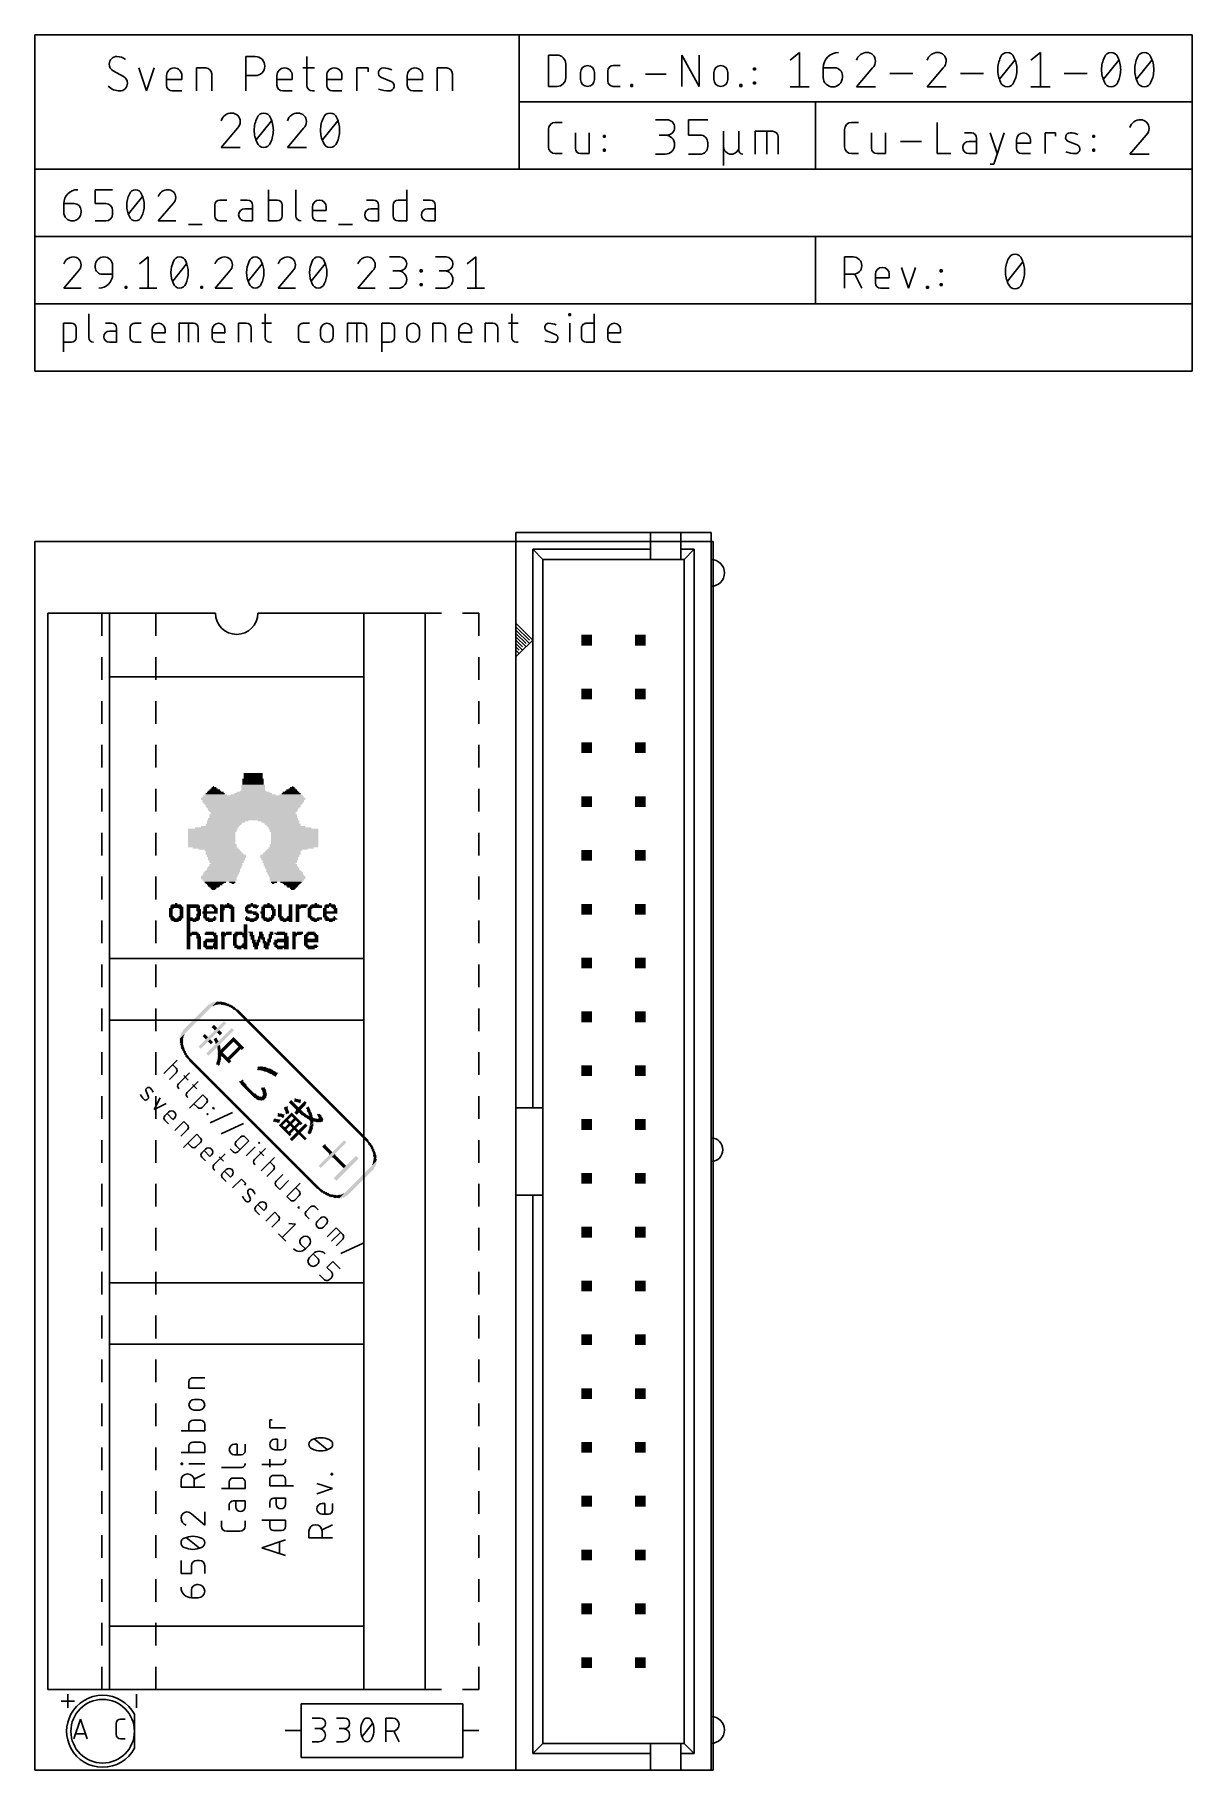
# Model space of a CAD drawing. Extents: x 0 to 54.6, y 0 to 81.9.
import ezdxf

# ---------------------------------------------------------------- set-up
doc = ezdxf.new("R2010")
doc.units = 0
for name, color, linetype in [('20', 30, 'CONTINUOUS'), ('21', 253, 'CONTINUOUS'), ('48', 213, 'CONTINUOUS'), ('51', 253, 'CONTINUOUS')]:
    doc.layers.add(name, color=color, linetype=linetype)

# ---------------------------------------------------------------- blocks, each defined once
blk = doc.blocks.new('RECT')
blk.add_solid([(-0.5, -0.5), (0.5, -0.5), (-0.5, 0.5), (0.5, 0.5)])

msp = doc.modelspace()

# ---------------------------------------------------------------- linework, layer by layer
at = {"layer": '20'}
for p, q in [((0, 58), (0, 0)), ((32, 58), (0, 58)), ((32, 0), (32, 58)), ((0, 0), (32, 0))]:
    msp.add_line(p, q, dxfattribs=at)
at = {"layer": '21'}
for p, q in [((1.3589, 66.9502), (1.3589, 68.2964)), ((1.3589, 68.2964), (1.7328, 68.2964)), ((1.9572, 68.072), (1.9572, 67.6233)), ((2.5485, 68.7451), (2.5485, 67.6233)), ((3.632, 68.2964), (3.3329, 68.2964)), ((3.8564, 67.3989), (3.8564, 68.072)), ((4.5006, 67.6233), (4.5006, 68.072)), ((4.725, 68.2964), (5.0241, 68.2964)), ((5.5481, 67.6233), (5.5481, 67.9972)), ((6.1464, 67.9972), (6.1464, 67.8476)), ((6.813, 67.3989), (6.813, 68.2964)), ((6.813, 68.2964), (7.4861, 68.2964)), ((7.2617, 67.3989), (7.2617, 68.2964)), ((7.7105, 68.072), (7.7105, 67.3989)), ((8.3771, 67.6233), (8.3771, 67.9972)), ((8.9754, 67.9972), (8.9754, 67.8476)), ((9.609, 67.3989), (9.609, 68.2964)), ((9.609, 68.2964), (9.983, 68.2964)), ((10.2074, 68.072), (10.2074, 67.3989)), ((10.7198, 68.2964), (11.1685, 68.2964)), ((10.8694, 68.7451), (10.8694, 67.6233)), ((12.44, 67.6233), (12.44, 68.072)), ((12.6643, 68.2964), (12.9635, 68.2964)), ((13.4875, 67.6981), (13.4875, 67.9972)), ((14.0858, 67.9972), (14.0858, 67.6981)), ((14.7524, 67.3989), (14.7524, 68.2964)), ((14.7524, 68.2964), (15.4255, 68.2964)), ((15.2011, 67.3989), (15.2011, 68.2964)), ((15.6498, 68.072), (15.6498, 67.3989)), ((16.3706, 66.9502), (16.3706, 68.2964)), ((16.3706, 68.2964), (16.7446, 68.2964)), ((16.969, 68.072), (16.969, 67.6233)), ((17.5484, 67.6981), (17.5484, 67.9972)), ((18.1467, 67.9972), (18.1467, 67.6981)), ((18.7804, 67.3989), (18.7804, 68.2964)), ((18.7804, 68.2964), (19.1543, 68.2964)), ((19.3787, 68.072), (19.3787, 67.3989)), ((20.0123, 67.6233), (20.0123, 67.9972)), ((20.6106, 67.9972), (20.6106, 67.8476)), ((21.2443, 67.3989), (21.2443, 68.2964)), ((21.2443, 68.2964), (21.6182, 68.2964)), ((21.8426, 68.072), (21.8426, 67.3989)), ((22.355, 68.2964), (22.8038, 68.2964)), ((22.5046, 68.7451), (22.5046, 67.6233)), ((25.2019, 68.6703), (25.2019, 68.7451)), ((25.2019, 68.7451), (25.2767, 68.7451)), ((25.2767, 68.6703), (25.2019, 68.6703)), ((25.2393, 67.3989), (25.2393, 68.2964)), ((25.2767, 68.7451), (25.2767, 68.6703)), ((25.7985, 67.6233), (25.7985, 68.072)), ((26.0229, 68.2964), (26.3968, 68.2964)), ((26.3968, 68.7451), (26.3968, 67.3989)), ((27.0391, 67.6233), (27.0391, 67.9972)), ((27.6374, 67.9972), (27.6374, 67.8476)), ((1.7328, 67.3989), (1.3589, 67.3989)), ((3.8564, 67.9224), (3.5199, 67.9224)), ((3.5199, 67.3989), (3.8564, 67.3989)), ((5.0241, 67.3989), (4.725, 67.3989)), ((6.1464, 67.8476), (5.5481, 67.8476)), ((6.1464, 67.3989), (5.7725, 67.3989)), ((8.9754, 67.8476), (8.3771, 67.8476)), ((8.9754, 67.3989), (8.6014, 67.3989)), ((11.0937, 67.3989), (11.1685, 67.3989)), ((12.9635, 67.3989), (12.6643, 67.3989)), ((16.7446, 67.3989), (16.3706, 67.3989)), ((20.6106, 67.8476), (20.0123, 67.8476)), ((20.6106, 67.3989), (20.2367, 67.3989)), ((22.729, 67.3989), (22.8038, 67.3989)), ((24.5594, 67.7728), (24.1854, 67.9224)), ((26.3968, 67.3989), (26.0229, 67.3989)), ((27.6374, 67.8476), (27.0391, 67.8476)), ((27.6374, 67.3989), (27.2635, 67.3989)), ((22.7012, 54.1338), (22.7012, 58.42)), ((22.7012, 58.42), (29.0513, 58.42)), ((29.0513, 58.42), (30.48, 58.42)), ((29.0513, 57.6263), (29.0513, 58.42)), ((30.48, 58.42), (31.9088, 58.42)), ((30.48, 57.6263), (30.48, 58.42)), ((31.9088, 58.42), (31.9088, 0)), ((29.0513, 57.6263), (23.495, 57.6263)), ((23.495, 53.34), (23.495, 57.6263)), ((23.495, 57.6263), (23.9712, 57.15)), ((29.0513, 57.15), (29.0513, 57.6263)), ((30.48, 57.15), (30.48, 57.6263)), ((31.115, 57.6263), (30.48, 57.6263)), ((31.115, 57.6263), (30.6388, 57.15)), ((31.115, 57.6263), (31.115, 0.7937)), ((23.9712, 31.2738), (23.9712, 57.15)), ((23.9712, 57.15), (29.0513, 57.15)), ((29.0513, 57.15), (30.48, 57.15)), ((30.48, 57.15), (30.6388, 57.15)), ((30.6388, 57.15), (30.6388, 1.27)), ((0.625, 3.81), (0.625, 54.61)), ((0.625, 54.61), (3.525, 54.61)), ((3.165, 53.538), (3.165, 54.61)), ((3.175, 54.61), (3.945, 54.61)), ((3.525, 54.61), (8.525, 54.61)), ((3.525, 54.61), (3.525, 51.61)), ((4.945, 54.61), (5.715, 54.61)), ((5.715, 54.61), (5.715, 53.538)), ((10.525, 54.61), (15.525, 54.61)), ((15.525, 54.61), (18.425, 54.61)), ((15.525, 54.61), (15.525, 51.61)), ((19.185, 54.61), (18.415, 54.61)), ((18.415, 54.61), (18.415, 53.538)), ((18.425, 54.61), (18.425, 3.81)), ((20.955, 54.61), (20.185, 54.61)), ((20.955, 54.61), (20.955, 53.538)), ((22.7012, 53.975), (22.7012, 54.1338)), ((23.495, 53.34), (22.7012, 54.1338)), ((22.7012, 53.8163), (22.7012, 53.975)), ((23.3362, 53.34), (22.7012, 53.975)), ((22.7012, 53.6575), (22.7012, 53.8163)), ((22.7012, 53.8163), (23.3362, 53.1813)), ((23.1774, 53.1813), (22.7012, 53.6575)), ((22.7012, 53.6575), (22.7012, 53.4988)), ((22.7012, 53.34), (22.7012, 53.4988)), ((22.7012, 53.4988), (23.1775, 53.0225)), ((22.7012, 53.1813), (22.7012, 53.34)), ((22.7012, 53.34), (23.0187, 53.0225)), ((23.4949, 53.34), (23.3362, 53.1813)), ((23.495, 53.34), (23.4949, 53.34)), ((23.495, 31.2738), (23.495, 53.34)), ((3.165, 51.466), (3.165, 52.538)), ((5.715, 52.538), (5.715, 51.466)), ((18.415, 52.538), (18.415, 51.466)), ((20.955, 52.538), (20.955, 51.466)), ((22.7012, 53.0225), (22.7012, 53.1813)), ((22.7012, 53.1813), (23.0187, 52.8638)), ((22.7012, 52.8638), (22.7012, 53.0225)), ((22.7012, 53.0225), (22.7013, 53.0225)), ((22.7012, 52.5463), (22.7012, 52.8638)), ((23.0187, 52.8638), (22.7012, 52.5463)), ((22.7012, 52.8638), (22.86, 52.705)), ((22.7012, 31.2738), (22.7012, 52.5463)), ((22.7013, 53.0225), (22.86, 52.8638)), ((23.3362, 53.1813), (23.0187, 52.8638)), ((23.1775, 53.1813), (23.1774, 53.1813)), ((3.525, 51.61), (3.525, 38.31)), ((15.525, 51.61), (3.525, 51.61)), ((15.525, 51.61), (15.525, 38.31)), ((3.165, 49.394), (3.165, 50.466)), ((5.715, 50.466), (5.715, 49.394)), ((18.415, 50.466), (18.415, 49.394)), ((20.955, 50.466), (20.955, 49.394)), ((3.165, 47.322), (3.165, 48.394)), ((5.715, 48.394), (5.715, 47.322)), ((18.415, 48.394), (18.415, 47.322)), ((20.955, 48.394), (20.955, 47.322)), ((3.165, 45.25), (3.165, 46.322)), ((5.715, 46.322), (5.715, 45.25)), ((18.415, 46.322), (18.415, 45.25)), ((20.955, 46.322), (20.955, 45.25)), ((3.165, 43.178), (3.165, 44.25)), ((5.715, 44.25), (5.715, 43.178)), ((18.415, 44.25), (18.415, 43.178)), ((20.955, 44.25), (20.955, 43.178)), ((3.165, 41.106), (3.165, 42.178)), ((5.715, 42.178), (5.715, 41.106)), ((18.415, 42.178), (18.415, 41.106)), ((20.955, 42.178), (20.955, 41.106)), ((3.165, 39.034), (3.165, 40.106)), ((5.715, 40.106), (5.715, 39.034)), ((18.415, 40.106), (18.415, 39.034)), ((20.955, 40.106), (20.955, 39.034)), ((3.165, 36.962), (3.165, 38.034)), ((3.525, 38.31), (3.525, 35.41)), ((15.525, 38.31), (3.525, 38.31)), ((5.715, 38.034), (5.715, 36.962)), ((15.525, 38.31), (15.525, 35.41)), ((18.415, 38.034), (18.415, 36.962)), ((20.955, 38.034), (20.955, 36.962)), ((3.165, 34.89), (3.165, 35.962)), ((3.525, 35.41), (3.525, 23.01)), ((15.525, 35.41), (3.525, 35.41)), ((5.715, 35.962), (5.715, 34.89)), ((15.525, 35.41), (15.525, 23.01)), ((18.415, 35.962), (18.415, 34.89)), ((20.955, 35.962), (20.955, 34.89)), ((3.165, 32.818), (3.165, 33.89)), ((5.715, 33.89), (5.715, 32.818)), ((18.415, 33.89), (18.415, 32.818)), ((20.955, 33.89), (20.955, 32.818)), ((6.0858, 32.8897), (6.7144, 33.5183)), ((6.6795, 32.9246), (6.3651, 32.6103)), ((6.5048, 33.3088), (6.6795, 33.1341)), ((7.3082, 32.9245), (6.7843, 32.4007)), ((7.0288, 32.7848), (7.2383, 32.5753)), ((5.3579, 31.8115), (5.2531, 32.056)), ((6.7843, 32.1911), (6.8192, 32.1562)), ((7.7177, 32.515), (7.1938, 31.9912)), ((7.4383, 32.3753), (7.6478, 32.1658)), ((3.165, 30.746), (3.165, 31.818)), ((5.9142, 31.7442), (5.6348, 31.1854)), ((5.6348, 31.1854), (6.1936, 31.4648)), ((5.715, 31.818), (5.715, 30.746)), ((7.1938, 31.7816), (7.2287, 31.7467)), ((7.3029, 31.2534), (7.9316, 31.882)), ((7.6871, 31.2883), (7.5125, 31.4629)), ((8.1062, 31.4979), (7.8966, 31.2883)), ((7.9316, 31.882), (8.1062, 31.7074)), ((8.3933, 31.2457), (8.4282, 31.2806)), ((8.4282, 31.2108), (8.3933, 31.2457)), ((8.4282, 31.2806), (8.4631, 31.2457)), ((8.4631, 31.2457), (8.4282, 31.2108)), ((18.415, 31.818), (18.415, 30.746)), ((20.955, 31.818), (20.955, 30.746)), ((22.7012, 27.1462), (22.7012, 31.2738)), ((23.495, 31.2738), (22.7012, 31.2738)), ((23.9712, 31.2738), (23.495, 31.2738)), ((23.9712, 27.1462), (23.9712, 31.2738)), ((6.1387, 30.891), (6.3133, 31.0656)), ((6.3133, 30.5069), (6.1387, 30.6815)), ((6.5228, 30.7164), (6.2435, 30.9958)), ((6.5927, 30.7863), (6.5228, 30.7164)), ((6.6158, 30.2043), (7.0349, 30.6234)), ((7.0349, 30.6234), (7.2095, 30.4488)), ((8.1139, 30.9663), (8.1488, 31.0012)), ((8.1488, 30.9314), (8.1139, 30.9663)), ((8.1488, 31.0012), (8.1837, 30.9663)), ((8.1837, 30.9663), (8.1488, 30.9314)), ((8.2789, 30.5568), (9.3266, 31.0457)), ((8.7962, 30.0395), (9.8439, 30.5285)), ((3.165, 28.674), (3.165, 29.746)), ((5.715, 29.746), (5.715, 28.674)), ((7.2095, 30.2393), (6.8952, 29.925)), ((7.014, 29.3871), (7.6426, 30.0157)), ((7.3982, 29.422), (7.2236, 29.5966)), ((7.8173, 29.6315), (7.6077, 29.422)), ((7.6426, 30.0157), (7.8173, 29.8411)), ((9.5053, 29.6796), (9.7149, 29.8891)), ((10.099, 29.7145), (9.5752, 29.1907)), ((9.9244, 29.8891), (10.099, 29.7145)), ((10.5518, 29.611), (10.5867, 29.6459)), ((10.5867, 29.576), (10.5518, 29.611)), ((10.5867, 29.6459), (10.6217, 29.611)), ((10.6217, 29.611), (10.5867, 29.576)), ((18.415, 29.746), (18.415, 28.674)), ((20.955, 29.746), (20.955, 28.674)), ((7.8844, 29.1453), (8.059, 29.3199)), ((8.059, 28.7611), (7.8844, 28.9357)), ((8.2686, 28.9706), (7.9892, 29.25)), ((8.3384, 29.0405), (8.2686, 28.9706)), ((8.9805, 29.0969), (8.4567, 28.573)), ((8.7011, 28.9572), (8.9107, 28.7476)), ((9.3656, 29.1907), (9.226, 29.3304)), ((9.68, 29.2954), (9.5053, 29.4701)), ((9.9756, 28.9998), (10.3947, 29.4189)), ((10.8859, 29.3468), (10.362, 28.8229)), ((10.6065, 29.2071), (10.816, 28.9975)), ((10.6764, 28.299), (11.305, 28.9276)), ((11.0955, 28.718), (11.2701, 28.5434)), ((8.4567, 28.3635), (8.4916, 28.3286)), ((8.8543, 28.1754), (9.0289, 28.35)), ((9.0289, 27.7912), (8.8543, 27.9658)), ((9.2384, 28.0008), (8.9591, 28.2802)), ((9.3083, 28.0706), (9.2384, 28.0008)), ((9.3362, 27.4839), (9.7553, 27.903)), ((9.7553, 27.903), (9.9649, 27.6934)), ((10.362, 28.6134), (10.3969, 28.5785)), ((11.2701, 28.3339), (10.9558, 28.0196)), ((11.699, 28.1146), (11.3847, 27.8003)), ((3.165, 26.602), (3.165, 27.674)), ((5.715, 27.674), (5.715, 26.602)), ((9.9649, 27.6934), (9.895, 27.6236)), ((10.1641, 27.0053), (10.0593, 27.2497)), ((11.3847, 27.5907), (11.5593, 27.4161)), ((11.5593, 27.4161), (11.9784, 27.8352)), ((12.5162, 27.7164), (11.8876, 27.0877)), ((11.8876, 27.0877), (12.0622, 26.9131)), ((12.2718, 26.9131), (12.4813, 27.1227)), ((12.4813, 27.3322), (12.3067, 27.5068)), ((18.415, 27.674), (18.415, 26.602)), ((20.955, 27.674), (20.955, 26.602)), ((22.7012, 0), (22.7012, 27.1462)), ((23.495, 27.1462), (22.7012, 27.1462)), ((23.9712, 27.1462), (23.495, 27.1462)), ((23.495, 27.1462), (23.495, 0.7937)), ((23.9712, 1.27), (23.9712, 27.1462)), ((10.4276, 26.602), (10.6022, 26.7767)), ((10.6022, 26.2179), (10.4276, 26.3925)), ((10.8118, 26.4274), (10.5324, 26.7068)), ((10.8816, 26.4973), (10.8118, 26.4274)), ((10.9048, 25.9154), (11.3238, 26.3344)), ((11.3238, 26.3344), (11.4985, 26.1598)), ((12.4151, 26.5603), (12.45, 26.5952)), ((12.45, 26.5254), (12.4151, 26.5603)), ((12.45, 26.5952), (12.4849, 26.5603)), ((12.4849, 26.5603), (12.45, 26.5254)), ((12.8081, 26.3768), (13.0176, 26.5864)), ((13.2272, 26.5864), (13.3668, 26.4467)), ((3.165, 24.53), (3.165, 25.602)), ((5.715, 25.602), (5.715, 24.53)), ((11.4985, 25.9503), (11.1841, 25.636)), ((12.2981, 25.7793), (11.6695, 25.1506)), ((11.9838, 25.8142), (12.2981, 25.7793)), ((12.9478, 26.0276), (12.8081, 26.1673)), ((13.3377, 25.917), (13.4774, 26.0567)), ((13.7568, 25.7773), (13.6171, 25.6376)), ((13.7963, 25.179), (14.2154, 25.5981)), ((14.2154, 25.5981), (14.5297, 25.2838)), ((18.415, 25.602), (18.415, 24.53)), ((20.955, 25.602), (20.955, 24.53)), ((11.4949, 25.3253), (11.8441, 24.976)), ((12.5605, 25.0977), (12.5954, 25.1327)), ((12.77, 24.6088), (12.5605, 24.8184)), ((12.9447, 24.7834), (12.77, 24.6088)), ((14.0059, 24.9695), (14.425, 25.3885)), ((14.5297, 25.0742), (14.2154, 24.7599)), ((14.4429, 24.3927), (15.4906, 24.8817)), ((12.9626, 24.2067), (13.1372, 24.3813)), ((13.1372, 24.3813), (13.3468, 24.1718)), ((13.3468, 23.8924), (13.3119, 23.8575)), ((13.7838, 23.7347), (14.0632, 24.0141)), ((14.0632, 24.0141), (14.4124, 23.6649)), ((3.165, 22.458), (3.165, 23.53)), ((3.525, 23.01), (3.525, 20.11)), ((15.525, 23.01), (3.525, 23.01)), ((5.715, 23.53), (5.715, 22.458)), ((13.4346, 23.3855), (13.6441, 23.176)), ((13.9934, 23.5252), (13.7838, 23.7347)), ((13.9235, 23.176), (13.9934, 23.2458)), ((15.525, 23.01), (15.525, 20.11)), ((18.415, 23.53), (18.415, 22.458)), ((20.955, 23.53), (20.955, 22.458)), ((3.165, 20.386), (3.165, 21.458)), ((5.715, 21.458), (5.715, 20.386)), ((18.415, 21.458), (18.415, 20.386)), ((20.955, 21.458), (20.955, 20.386)), ((3.525, 20.11), (3.525, 6.81)), ((15.525, 20.11), (3.525, 20.11)), ((15.525, 20.11), (15.525, 6.81)), ((3.165, 18.314), (3.165, 19.386)), ((5.715, 19.386), (5.715, 18.314)), ((18.415, 19.386), (18.415, 18.314)), ((20.955, 19.386), (20.955, 18.314)), ((7.275, 18.0326), (7.275, 18.343)), ((8.0201, 18.0326), (7.275, 18.0326)), ((7.4613, 18.5293), (8.0201, 18.5293)), ((3.165, 16.242), (3.165, 17.314)), ((5.715, 17.314), (5.715, 16.242)), ((7.5233, 17.5006), (7.7717, 17.5006)), ((18.415, 17.314), (18.415, 16.242)), ((20.955, 17.314), (20.955, 16.242)), ((7.8338, 16.5174), (7.4613, 16.5174)), ((7.7717, 17.0039), (7.5233, 17.0039)), ((11.085, 16.1677), (11.085, 16.5402)), ((11.085, 16.5402), (11.2092, 16.5402)), ((6.9024, 16.0206), (8.0201, 16.0206)), ((7.275, 16.3311), (7.275, 16.0206)), ((8.0201, 16.0206), (8.0201, 16.3311)), ((11.83, 16.1677), (11.085, 16.1677)), ((11.3333, 15.6274), (11.4575, 15.6274)), ((11.4575, 15.6274), (11.4575, 15.1307)), ((11.83, 15.6274), (11.83, 15.317)), ((13.8042, 15.1394), (13.1833, 15.6362)), ((3.165, 14.17), (3.165, 15.242)), ((5.715, 15.242), (5.715, 14.17)), ((6.9024, 14.992), (8.0201, 14.992)), ((7.275, 15.3024), (7.275, 14.992)), ((7.8338, 15.4887), (7.4613, 15.4887)), ((8.0201, 14.992), (8.0201, 15.3024)), ((9.4283, 15.3881), (9.5525, 15.3881)), ((9.7388, 14.8914), (9.4283, 14.8914)), ((9.5525, 15.3881), (9.5525, 14.8914)), ((9.9251, 15.3881), (9.9251, 15.0777)), ((11.6438, 15.1307), (11.3333, 15.1307)), ((18.415, 15.242), (18.415, 14.17)), ((20.955, 15.242), (20.955, 14.17)), ((6.9024, 14.4399), (6.9024, 14.502)), ((6.9024, 14.502), (6.9645, 14.502)), ((6.9645, 14.4399), (6.9024, 14.4399)), ((6.9645, 14.502), (6.9645, 14.4399)), ((8.0201, 14.4709), (7.275, 14.4709)), ((8.0201, 13.9905), (7.5233, 13.7421)), ((8.8075, 14.291), (9.7388, 14.291)), ((10.7125, 14.4291), (11.6438, 14.4291)), ((11.085, 14.305), (11.085, 14.6775)), ((11.83, 14.6154), (11.83, 14.6775)), ((13.9905, 13.9471), (13.9905, 14.0091)), ((13.9905, 14.0091), (14.0526, 14.0091)), ((14.0526, 13.9471), (13.9905, 13.9471)), ((14.0526, 14.0091), (14.0526, 13.9471)), ((3.165, 12.098), (3.165, 13.17)), ((5.715, 13.17), (5.715, 12.098)), ((6.9024, 13.3696), (6.9024, 13.6801)), ((8.0201, 13.3696), (6.9024, 13.3696)), ((7.5233, 13.6801), (7.5233, 13.3696)), ((8.8075, 13.2986), (9.9251, 13.2986)), ((9.18, 13.609), (9.18, 13.2986)), ((9.7388, 13.7953), (9.3663, 13.7953)), ((9.9251, 13.2986), (9.9251, 13.609)), ((11.085, 13.4236), (11.085, 13.734)), ((12.2026, 13.4236), (11.085, 13.4236)), ((11.2713, 13.9203), (11.6438, 13.9203)), ((11.83, 13.734), (11.83, 13.4236)), ((14.0526, 13.2923), (13.3075, 13.5407)), ((13.3075, 13.0439), (14.0526, 13.2923)), ((18.415, 13.17), (18.415, 12.098)), ((20.955, 13.17), (20.955, 12.098)), ((9.18, 12.5275), (9.18, 12.2791)), ((9.9251, 12.7138), (9.3663, 12.7138)), ((9.4904, 12.7138), (9.4904, 12.4344)), ((9.9251, 12.4344), (9.9251, 12.7138)), ((11.085, 12.6525), (11.085, 12.4042)), ((11.83, 12.8388), (11.2713, 12.8388)), ((11.3954, 12.8388), (11.3954, 12.5594)), ((11.83, 12.5594), (11.83, 12.8388)), ((13.5558, 12.5882), (13.68, 12.5882)), ((13.68, 12.5882), (13.68, 12.0914)), ((14.0526, 12.5882), (14.0526, 12.2777)), ((7.3992, 12.0975), (8.0201, 11.5697)), ((8.0201, 11.5697), (8.0201, 12.1906)), ((8.8075, 11.5302), (8.8075, 11.7786)), ((9.9251, 11.7786), (9.9251, 11.5302)), ((10.7125, 11.8101), (11.83, 11.8101)), ((11.085, 11.4996), (11.085, 11.8101)), ((11.83, 11.8101), (11.83, 11.4996)), ((13.8663, 12.0914), (13.5558, 12.0914)), ((14.0526, 11.5927), (13.5558, 11.3443)), ((3.165, 10.026), (3.165, 11.098)), ((5.715, 11.098), (5.715, 10.026)), ((7.7717, 10.4888), (7.1508, 10.9855)), ((9.6767, 11.2819), (9.0558, 11.2819)), ((10.7125, 10.5023), (11.83, 10.8748)), ((11.6438, 11.3134), (11.2713, 11.3134)), ((11.5507, 10.7817), (11.5507, 10.2229)), ((12.935, 10.9718), (12.935, 11.2822)), ((14.0526, 10.9718), (12.935, 10.9718)), ((13.5558, 11.2822), (13.5558, 10.9718)), ((18.415, 11.098), (18.415, 10.026)), ((20.955, 11.098), (20.955, 10.026)), ((6.9024, 9.2837), (6.9024, 9.9046)), ((7.7717, 9.9046), (7.6475, 9.9046)), ((11.83, 10.1298), (10.7125, 10.5023)), ((3.165, 7.954), (3.165, 9.026)), ((5.715, 9.026), (5.715, 7.954)), ((7.3992, 9.2837), (6.9024, 9.2837)), ((7.3992, 9.6562), (7.3992, 9.2837)), ((8.0201, 9.2837), (8.0201, 9.6562)), ((18.415, 9.026), (18.415, 7.954)), ((20.955, 9.026), (20.955, 7.954)), ((7.3992, 8.1407), (7.3992, 8.5132)), ((7.6475, 8.7616), (7.7096, 8.7616)), ((7.7096, 8.1407), (7.3992, 8.1407)), ((3.165, 5.882), (3.165, 6.954)), ((3.525, 6.81), (3.525, 3.81)), ((15.525, 6.81), (3.525, 6.81)), ((5.715, 6.954), (5.715, 5.882)), ((15.525, 6.81), (15.525, 3.81)), ((18.415, 6.954), (18.415, 5.882)), ((20.955, 6.954), (20.955, 5.882)), ((3.165, 3.81), (3.165, 4.882)), ((5.715, 4.882), (5.715, 3.81)), ((18.415, 4.882), (18.415, 3.81)), ((20.955, 4.882), (20.955, 3.81)), ((3.525, 3.81), (0.625, 3.81)), ((1.56, 2.9525), (1.56, 3.5875)), ((3.945, 3.81), (3.175, 3.81)), ((18.425, 3.81), (3.525, 3.81)), ((4.7938, 2.9525), (4.7938, 3.5875)), ((5.715, 3.81), (4.945, 3.81)), ((18.415, 3.81), (19.185, 3.81)), ((20.185, 3.81), (20.955, 3.81)), ((1.8775, 3.27), (1.2425, 3.27)), ((20.1938, 3.1425), (12.5738, 3.1425)), ((12.5738, 3.1425), (12.5738, 0.6025)), ((13.0937, 2.4638), (13.4662, 2.4638)), ((14.2367, 2.4638), (14.6092, 2.4638)), ((16.57, 1.3462), (16.57, 2.4638)), ((16.57, 2.4638), (16.8804, 2.4638)), ((20.1938, 0.6025), (20.1938, 3.1425)), ((12.5738, 1.8725), (11.8117, 1.8725)), ((13.4662, 1.9671), (13.2179, 1.9671)), ((14.6092, 1.9671), (14.3609, 1.9671)), ((15.4418, 1.5946), (15.9385, 2.2154)), ((16.8804, 1.8429), (16.57, 1.8429)), ((17.1909, 1.3462), (16.9425, 1.8429)), ((20.1938, 1.8725), (20.9558, 1.8725)), ((13.0937, 1.3462), (13.4041, 1.3462)), ((14.2367, 1.3462), (14.5471, 1.3462)), ((23.9712, 1.27), (23.495, 0.7937)), ((29.0513, 1.27), (23.9712, 1.27)), ((30.48, 1.27), (29.0513, 1.27)), ((29.0513, 1.27), (29.0513, 0.7937)), ((30.6388, 1.27), (30.48, 1.27)), ((30.48, 1.27), (30.48, 0.7937)), ((30.6388, 1.27), (31.115, 0.7937)), ((12.5738, 0.6025), (20.1938, 0.6025)), ((29.0513, 0), (22.7012, 0)), ((29.0513, 0.7937), (23.495, 0.7937)), ((29.0513, 0.7937), (29.0513, 0)), ((30.48, 0), (29.0513, 0)), ((30.48, 0.7937), (30.48, 0)), ((30.48, 0.7937), (31.115, 0.7937)), ((31.9088, 0), (30.48, 0))]:
    msp.add_line(p, q, dxfattribs=at)
for centre, radius, start, end in [((1.7328, 68.072), 0.2244, 0, 90), ((3.632, 68.072), 0.2244, 0, 90), ((4.725, 68.072), 0.2244, 89.9992, 180), ((5.8473, 67.9972), 0.2992, 0, 180), ((7.4861, 68.072), 0.2244, 0, 90), ((8.6762, 67.9972), 0.2992, 0, 180), ((9.983, 68.072), 0.2244, 0, 90), ((12.6643, 68.072), 0.2244, 89.9992, 180), ((13.7866, 67.9972), 0.2992, 0, 180), ((15.4255, 68.072), 0.2244, 0, 90), ((16.7446, 68.072), 0.2244, 0, 90), ((17.8475, 67.9972), 0.2992, 0, 180), ((19.1543, 68.072), 0.2244, 0, 90), ((20.3115, 67.9972), 0.2992, 0, 180), ((21.6182, 68.072), 0.2244, 0, 90), ((24.2574, 68.1025), 0.1939, 89.181, 248.1986), ((24.2481, 67.4471), 0.8493, 65.7609, 89.181), ((26.0229, 68.072), 0.2244, 89.9992, 180), ((27.3382, 67.9972), 0.2992, 0, 180), ((1.7328, 67.6233), 0.2244, 270.0008, 0), ((2.7729, 67.6233), 0.2244, 180, 270), ((3.5199, 67.6607), 0.2618, 90, 270), ((4.725, 67.6233), 0.2244, 180, 270), ((5.7725, 67.6233), 0.2244, 180, 270), ((8.6014, 67.6233), 0.2244, 180, 270), ((11.0937, 67.6233), 0.2244, 180, 270), ((12.6643, 67.6233), 0.2244, 180, 270), ((13.7866, 67.6981), 0.2992, 180, 0), ((16.7446, 67.6233), 0.2244, 270.0008, 0), ((17.8475, 67.6981), 0.2992, 180, 0), ((20.2367, 67.6233), 0.2244, 180, 270), ((22.729, 67.6233), 0.2244, 180, 270), ((24.5027, 68.6672), 1.2684, 250.2096, 269.181), ((24.4874, 67.5928), 0.1939, 269.181, 68.1986), ((26.0229, 67.6233), 0.2244, 180, 270), ((27.2635, 67.6233), 0.2244, 180, 270), ((31.9088, 56.515), 0.635, 270, 90), ((9.525, 54.61), 1, 180, 0), ((6.5747, 33.0294), 0.1482, 315, 45), ((5.3708, 32.1064), 0.1281, 44.1813, 203.1984), ((5.0604, 31.8048), 0.5609, 20.761, 44.1812), ((6.8891, 32.2959), 0.1482, 135, 225), ((7.2986, 31.8864), 0.1482, 135, 225), ((5.749, 32.2555), 0.8376, 205.2088, 224.1823), ((5.2402, 31.7611), 0.1281, 224.1824, 23.1985), ((7.7919, 31.3931), 0.1482, 225.0013, 315.0004), ((8.0014, 31.6026), 0.1482, 315, 45), ((6.2435, 30.7863), 0.1482, 134.9996, 225.0004), ((6.453, 30.926), 0.1976, 315, 135), ((7.1048, 30.344), 0.1482, 315, 45), ((7.7125, 29.7363), 0.1482, 315, 45), ((9.6101, 29.5748), 0.1482, 134.9996, 225.0004), ((9.8196, 29.7844), 0.1482, 45, 135), ((31.9088, 29.2894), 0.5556, 270, 90), ((7.5029, 29.5267), 0.1482, 225.0013, 315.0004), ((7.9892, 29.0405), 0.1482, 134.9996, 225.0004), ((8.1987, 29.1802), 0.1976, 315, 135), ((9.4704, 29.2954), 0.1482, 225, 315), ((10.4668, 28.7181), 0.1482, 135, 225), ((8.5614, 28.4683), 0.1482, 135, 225), ((8.9591, 28.0706), 0.1482, 134.9996, 225.0004), ((9.1686, 28.2103), 0.1976, 315, 135), ((11.1653, 28.4386), 0.1482, 315, 45), ((10.5552, 27.4493), 0.8376, 205.2088, 224.1823), ((10.177, 27.3002), 0.1281, 44.1813, 203.1984), ((9.8666, 26.9985), 0.5609, 20.761, 44.1812), ((11.4894, 27.6955), 0.1482, 134.9996, 224.9987), ((12.3765, 27.2274), 0.1482, 315, 45), ((10.0464, 26.9548), 0.1281, 224.1824, 23.1985), ((10.5324, 26.4973), 0.1482, 134.9996, 225.0004), ((10.7419, 26.637), 0.1976, 315, 135), ((12.167, 27.0179), 0.1482, 224.9987, 315.0013), ((12.9128, 26.272), 0.1482, 134.9996, 225.0004), ((13.1224, 26.4816), 0.1482, 45, 135), ((11.3937, 26.055), 0.1482, 315, 45), ((13.4774, 25.7773), 0.1976, 135.0006, 314.9994), ((13.6171, 25.917), 0.1976, 315, 135), ((12.4907, 24.8882), 0.3951, 225.0005, 315.0002), ((12.7002, 24.9581), 0.1976, 134.999, 225.001), ((12.77, 24.9581), 0.2469, 315, 135), ((14.425, 25.179), 0.1482, 315.0013, 45.0004), ((13.1372, 24.0321), 0.2469, 135.0028, 314.9972), ((13.4166, 24.1019), 0.3951, 45.0006, 135), ((13.2071, 24.0321), 0.1976, 315.0003, 45.001), ((13.7838, 23.3157), 0.1976, 224.999, 315.001), ((13.8537, 23.3855), 0.1976, 314.9997, 45.0003), ((7.4612, 18.343), 0.1863, 89.999, 180), ((7.5233, 17.2522), 0.2484, 90, 270), ((7.7717, 17.2522), 0.2484, 270, 90), ((7.4613, 16.3311), 0.1863, 90, 179.999), ((7.8338, 16.3311), 0.1863, 0, 90), ((11.3333, 15.3791), 0.2484, 90, 270), ((13.1647, 15.3878), 0.2297, 108.9225, 180), ((13.4938, 14.7773), 0.921, 90, 115.9897), ((13.4938, 14.7773), 0.921, 64.0104, 90.0001), ((13.8228, 15.3878), 0.2297, 359.9998, 71.0759), ((7.4613, 15.3024), 0.1863, 90, 179.999), ((7.8338, 15.3024), 0.1863, 0, 90), ((9.4283, 15.1398), 0.2484, 90, 270), ((9.7388, 15.0777), 0.1863, 270.001, 0), ((11.6438, 15.317), 0.1863, 270.001, 0), ((13.1647, 15.3878), 0.2297, 179.9998, 251.0761), ((13.4938, 15.9983), 0.921, 244.0111, 270), ((13.4938, 15.9984), 0.921, 269.9999, 295.9887), ((13.8228, 15.3878), 0.2297, 288.9251, 360), ((7.2129, 13.6801), 0.3104, 0, 180), ((9.7388, 14.4772), 0.1863, 270, 0.001), ((11.6438, 14.6154), 0.1863, 270, 0.001), ((9.3663, 13.609), 0.1863, 90, 179.999), ((9.7388, 13.609), 0.1863, 0, 90), ((11.2712, 13.734), 0.1863, 89.999, 180), ((11.6438, 13.734), 0.1863, 0, 90), ((9.3663, 12.5275), 0.1863, 90, 179.999), ((9.7077, 12.4344), 0.2173, 180, 0), ((11.2713, 12.6525), 0.1863, 90, 179.999), ((11.6127, 12.5594), 0.2173, 180, 0), ((13.5558, 12.3398), 0.2484, 90, 270), ((7.1819, 11.9112), 0.2794, 90, 180), ((7.2614, 11.9112), 0.3589, 180.0001, 252.0551), ((7.1819, 11.8905), 0.3001, 43.6028, 89.9998), ((9.0558, 11.5302), 0.2484, 180.0007, 270), ((9.6767, 11.5302), 0.2484, 270.0007, 360), ((11.2713, 11.4996), 0.1863, 180, 270), ((11.6438, 11.4996), 0.1863, 270.001, 0), ((13.2454, 11.2822), 0.3104, 0, 180), ((13.8663, 12.2777), 0.1863, 270.001, 0), ((7.1322, 10.7372), 0.2297, 108.9225, 180), ((7.1322, 10.7372), 0.2297, 179.9998, 251.0761), ((7.4613, 10.1266), 0.921, 90, 115.9897), ((7.4613, 10.1266), 0.921, 64.0104, 90.0001), ((7.7903, 10.7372), 0.2297, 359.9998, 71.0759), ((7.7903, 10.7372), 0.2297, 288.9251, 360), ((7.4613, 11.3477), 0.921, 244.0111, 270), ((7.6475, 9.6562), 0.2484, 90, 180), ((7.4613, 11.3477), 0.921, 269.9999, 295.9887), ((7.7717, 9.6562), 0.2484, 0, 89.9986), ((7.3992, 8.6374), 0.4967, 180.0004, 270), ((7.6475, 8.5132), 0.2484, 90, 180), ((7.7096, 8.4512), 0.3104, 270, 90), ((3.2063, 1.8413), 1.7, 28.0725, 151.9275), ((3.2063, 1.8413), 1.7, 28.0725, 151.9275), ((13.4662, 2.2154), 0.2484, 270, 90), ((14.6092, 2.2154), 0.2484, 270, 90), ((15.6901, 2.2341), 0.2297, 89.9998, 161.0761), ((15.6901, 2.2341), 0.2297, 18.9225, 90), ((16.8804, 2.1534), 0.3104, 270, 90), ((31.9088, 1.905), 0.635, 270, 90), ((13.4041, 1.6566), 0.3104, 270, 90), ((14.5471, 1.6566), 0.3104, 270, 90), ((16.3007, 1.905), 0.921, 154.0111, 180), ((16.3007, 1.905), 0.921, 180.0001, 205.9886), ((15.0796, 1.905), 0.921, 0, 25.9897), ((15.0796, 1.905), 0.921, 334.0106, 359.9999), ((3.2063, 1.8413), 1.7, 208.0725, 331.9275), ((3.2063, 1.8413), 1.7, 208.0725, 331.9275), ((15.6901, 1.5759), 0.2297, 198.9244, 269.9999), ((15.6901, 1.5759), 0.2297, 269.9998, 341.0766)]:
    msp.add_arc(centre, radius, start, end, dxfattribs=at)
at = {"layer": '48'}
for p, q in [((22.86, 81.915), (0, 81.915)), ((0, 81.915), (0, 75.565)), ((54.61, 81.915), (22.86, 81.915)), ((22.86, 81.915), (22.86, 78.74)), ((54.61, 78.74), (54.61, 81.915)), ((4.916, 80.3444), (5.2772, 79.2607)), ((5.2772, 79.2607), (5.6385, 80.3444)), ((7.6254, 79.2607), (7.6254, 80.3444)), ((7.6254, 80.3444), (8.0769, 80.3444)), ((9.953, 79.2607), (9.953, 80.8863)), ((9.953, 80.8863), (10.4045, 80.8863)), ((12.654, 80.3444), (13.1958, 80.3444)), ((12.8346, 80.8863), (12.8346, 79.5316)), ((15.189, 79.2607), (15.189, 80.3444)), ((15.189, 80.3444), (15.7308, 80.3444)), ((15.7308, 80.3444), (15.7308, 80.1638)), ((18.9841, 79.2607), (18.9841, 80.3444)), ((18.9841, 80.3444), (19.4356, 80.3444)), ((24.2316, 79.4766), (24.2316, 80.9498)), ((24.2316, 80.9498), (24.6408, 80.9498)), ((25.05, 80.5406), (25.05, 79.8858)), ((27.2865, 80.4587), (27.6139, 80.4587)), ((30.5248, 79.4766), (30.5248, 80.9498)), ((30.5248, 80.9498), (31.3432, 79.4766)), ((31.3432, 79.4766), (31.3432, 80.9498)), ((33.9158, 80.2541), (33.9158, 80.336)), ((33.9158, 80.336), (33.9976, 80.336)), ((33.9976, 80.336), (33.9976, 80.2541)), ((35.6362, 80.7156), (36.0878, 81.0768)), ((36.0878, 81.0768), (36.0878, 79.4512)), ((37.1993, 80.3543), (37.7412, 80.3543)), ((37.1993, 79.9028), (37.1993, 80.3543)), ((39.5301, 80.3543), (38.7624, 79.4512)), ((42.8647, 80.3543), (42.0971, 79.4512)), ((45.5221, 79.8124), (46.2446, 80.7156)), ((46.9949, 80.7156), (47.4464, 81.0768)), ((47.4464, 81.0768), (47.4464, 79.4512)), ((50.4199, 79.8124), (51.1423, 80.7156)), ((51.983, 79.8124), (52.7055, 80.7156)), ((4.1934, 79.938), (3.6967, 80.209)), ((6.2186, 79.5316), (6.2186, 79.9832)), ((6.9411, 79.8026), (6.2186, 79.8026)), ((6.9411, 79.9832), (6.9411, 79.8026)), ((8.3479, 80.0735), (8.3479, 79.2607)), ((10.4045, 79.9832), (9.953, 79.9832)), ((11.429, 79.5316), (11.429, 79.9832)), ((12.1515, 79.8026), (11.429, 79.8026)), ((12.1515, 79.9832), (12.1515, 79.8026)), ((13.7737, 79.5316), (13.7737, 79.9832)), ((14.4961, 79.8026), (13.7737, 79.8026)), ((14.4961, 79.9832), (14.4961, 79.8026)), ((16.8096, 79.7123), (16.358, 79.8929)), ((17.5773, 79.5316), (17.5773, 79.9832)), ((18.2997, 79.8026), (17.5773, 79.8026)), ((18.2997, 79.9832), (18.2997, 79.8026)), ((19.7066, 80.0735), (19.7066, 79.2607)), ((24.6408, 79.4766), (24.2316, 79.4766)), ((25.7505, 79.804), (25.7505, 80.1314)), ((26.4052, 80.1314), (26.4052, 79.804)), ((27.041, 79.7221), (27.041, 80.2132)), ((27.6139, 79.4766), (27.2865, 79.4766)), ((28.1181, 79.4766), (28.1181, 79.5584)), ((28.1181, 79.5584), (28.2, 79.5584)), ((28.2, 79.4766), (28.1181, 79.4766)), ((28.2, 79.5584), (28.2, 79.4766)), ((28.8077, 80.0495), (29.7898, 80.0495)), ((32.0436, 79.804), (32.0436, 80.1314)), ((32.6984, 80.1314), (32.6984, 79.804)), ((33.2716, 79.4766), (33.2716, 79.5584)), ((33.2716, 79.5584), (33.3534, 79.5584)), ((33.3534, 79.4766), (33.2716, 79.4766)), ((33.3534, 79.5584), (33.3534, 79.4766)), ((33.9976, 80.2541), (33.9158, 80.2541)), ((33.9158, 79.5994), (33.9158, 79.6812)), ((33.9158, 79.6812), (33.9976, 79.6812)), ((33.9976, 79.5994), (33.9158, 79.5994)), ((33.9976, 79.6812), (33.9976, 79.5994)), ((38.1024, 79.9931), (38.1024, 79.9028)), ((40.3395, 80.0834), (41.4232, 80.0834)), ((43.6741, 80.0834), (44.7579, 80.0834)), ((48.5719, 80.0834), (49.6556, 80.0834)), ((6.9411, 79.2607), (6.4895, 79.2607)), ((12.1515, 79.2607), (11.6999, 79.2607)), ((13.1055, 79.2607), (13.1958, 79.2607)), ((14.4961, 79.2607), (14.0446, 79.2607)), ((18.2997, 79.2607), (17.8482, 79.2607)), ((22.86, 78.74), (22.86, 75.565)), ((22.86, 78.74), (36.83, 78.74)), ((35.6362, 79.4512), (36.5393, 79.4512)), ((36.83, 78.74), (54.61, 78.74)), ((36.83, 78.74), (36.83, 75.565)), ((38.7624, 79.4512), (39.6656, 79.4512)), ((42.0971, 79.4512), (43.0002, 79.4512)), ((46.9949, 79.4512), (47.898, 79.4512)), ((54.61, 75.565), (54.61, 78.74)), ((10.4459, 76.9549), (11.1684, 77.8581)), ((13.5722, 76.9549), (14.2947, 77.8581)), ((29.2862, 77.9018), (29.8281, 77.9018)), ((30.8493, 77.1793), (30.8493, 77.9018)), ((30.8493, 77.9018), (31.7524, 77.9018)), ((9.5602, 77.4968), (8.7925, 76.5937)), ((12.6864, 77.4968), (11.9188, 76.5937)), ((24.2316, 76.629), (24.2316, 77.4474)), ((24.559, 77.7748), (24.8864, 77.7748)), ((25.5077, 77.2837), (25.5077, 76.5471)), ((26.1624, 76.3016), (26.1624, 77.2837)), ((26.8347, 77.0791), (26.8347, 77.161)), ((26.8347, 77.161), (26.9166, 77.161)), ((26.9166, 77.0791), (26.8347, 77.0791)), ((26.9166, 77.161), (26.9166, 77.0791)), ((29.8281, 77.1793), (29.4668, 77.1793)), ((31.3912, 77.1793), (30.8493, 77.1793)), ((32.5019, 75.7343), (32.5019, 77.3599)), ((33.2243, 77.3599), (33.2243, 76.6374)), ((33.9895, 76.2762), (33.9895, 77.3599)), ((33.9895, 77.3599), (34.8023, 77.3599)), ((34.5313, 76.2762), (34.5313, 77.3599)), ((35.0732, 77.089), (35.0732, 76.2762)), ((38.2016, 76.629), (38.2016, 77.4474)), ((38.529, 77.7748), (38.8564, 77.7748)), ((39.4777, 77.2837), (39.4777, 76.5471)), ((40.1324, 76.3016), (40.1324, 77.2837)), ((42.5708, 77.7748), (42.5708, 76.3016)), ((44.1889, 77.2837), (43.8615, 77.2837)), ((44.4344, 76.3016), (44.4344, 77.0382)), ((45.0771, 77.2837), (45.4045, 76.3016)), ((45.2408, 75.8105), (45.7319, 77.2837)), ((47.6643, 76.3016), (47.6643, 77.2837)), ((47.6643, 77.2837), (48.1553, 77.2837)), ((48.1553, 77.2837), (48.1553, 77.12)), ((49.9224, 77.0791), (49.9224, 77.161)), ((49.9224, 77.161), (50.0043, 77.161)), ((50.0043, 77.0791), (49.9224, 77.0791)), ((50.0043, 77.161), (50.0043, 77.0791)), ((52.4376, 77.1793), (51.67, 76.2762)), ((8.7925, 76.5937), (9.6956, 76.5937)), ((11.9188, 76.5937), (12.8219, 76.5937)), ((24.8864, 76.3016), (24.559, 76.3016)), ((25.7532, 76.3016), (26.1624, 76.3016)), ((26.8347, 76.4244), (26.8347, 76.5062)), ((26.8347, 76.5062), (26.9166, 76.5062)), ((26.9166, 76.4244), (26.8347, 76.4244)), ((26.9166, 76.5062), (26.9166, 76.4244)), ((29.2862, 76.2762), (29.7378, 76.2762)), ((30.8493, 76.2762), (31.3912, 76.2762)), ((31.7524, 76.6374), (31.7524, 76.8181)), ((33.2243, 76.6374), (33.2243, 76.4568)), ((38.8564, 76.3016), (38.529, 76.3016)), ((39.7232, 76.3016), (40.1324, 76.3016)), ((40.8501, 76.8745), (41.8322, 76.8745)), ((42.5708, 76.3016), (43.2256, 76.3016)), ((44.4344, 76.8745), (44.0661, 76.8745)), ((44.0661, 76.3016), (44.4344, 76.3016)), ((46.3159, 76.5471), (46.3159, 76.9564)), ((46.9707, 76.7927), (46.3159, 76.7927)), ((46.9707, 76.3016), (46.5615, 76.3016)), ((46.9707, 76.9564), (46.9707, 76.7927)), ((49.1769, 76.7108), (48.7677, 76.8745)), ((49.9224, 76.4244), (49.9224, 76.5062)), ((49.9224, 76.5062), (50.0043, 76.5062)), ((50.0043, 76.4244), (49.9224, 76.4244)), ((50.0043, 76.5062), (50.0043, 76.4244)), ((51.67, 76.2762), (52.5731, 76.2762)), ((0, 75.565), (0, 72.39)), ((0, 75.565), (22.86, 75.565)), ((22.86, 75.565), (36.83, 75.565)), ((36.83, 75.565), (54.61, 75.565)), ((45.0771, 75.8105), (45.2408, 75.8105)), ((54.61, 72.39), (54.61, 75.565)), ((2.8582, 73.945), (2.8582, 74.5998)), ((2.8582, 74.5998), (3.6766, 74.5998)), ((11.0262, 74.5998), (11.0262, 73.1266)), ((12.3197, 74.5998), (12.3197, 73.3721)), ((17.5595, 74.5998), (17.5595, 73.1266)), ((1.3716, 73.945), (1.8627, 73.945)), ((1.3716, 73.5358), (1.3716, 73.945)), ((3.3492, 73.945), (2.8582, 73.945)), ((4.4266, 73.454), (5.0814, 74.2724)), ((6.527, 73.945), (5.8313, 73.1266)), ((8.492, 73.3721), (8.492, 73.8632)), ((8.7376, 74.1087), (9.0649, 74.1087)), ((10.0298, 74.1087), (9.7024, 74.1087)), ((10.2753, 73.1266), (10.2753, 73.8632)), ((11.4354, 74.1087), (11.0262, 74.1087)), ((11.6809, 73.3721), (11.6809, 73.8632)), ((13.0983, 73.3721), (13.0983, 73.7814)), ((13.7531, 73.7814), (13.7531, 73.6177)), ((15.9761, 74.1087), (15.6487, 74.1087)), ((16.2216, 73.1266), (16.2216, 73.8632)), ((16.9048, 73.3721), (16.9048, 73.8632)), ((17.1503, 74.1087), (17.5595, 74.1087)), ((18.6519, 74.1087), (18.3246, 74.1087)), ((18.8975, 73.1266), (18.8975, 73.8632)), ((2.19, 73.6177), (2.19, 73.5358)), ((2.8582, 73.1266), (3.3492, 73.1266)), ((3.6766, 73.454), (3.6766, 73.6177)), ((5.8313, 73.1266), (6.6498, 73.1266)), ((7.2511, 72.9629), (7.9058, 72.9629)), ((9.0649, 73.1266), (8.7376, 73.1266)), ((10.2753, 73.6995), (9.907, 73.6995)), ((9.907, 73.1266), (10.2753, 73.1266)), ((11.0262, 73.1266), (11.4354, 73.1266)), ((13.7531, 73.6177), (13.0983, 73.6177)), ((13.7531, 73.1266), (13.3438, 73.1266)), ((14.3371, 72.9629), (14.9919, 72.9629)), ((16.2216, 73.6995), (15.8533, 73.6995)), ((15.8533, 73.1266), (16.2216, 73.1266)), ((17.5595, 73.1266), (17.1503, 73.1266)), ((18.8975, 73.6995), (18.5292, 73.6995)), ((18.5292, 73.1266), (18.8975, 73.1266)), ((0, 72.39), (0, 69.215)), ((0, 72.39), (36.83, 72.39)), ((36.83, 72.39), (54.61, 72.39)), ((36.83, 72.39), (36.83, 69.215)), ((54.61, 69.215), (54.61, 72.39)), ((4.9394, 71.0974), (5.3486, 71.4248)), ((5.3486, 71.4248), (5.3486, 69.9516)), ((16.7329, 71.4248), (17.2239, 71.4248)), ((18.9132, 71.4248), (19.4042, 71.4248)), ((20.3997, 71.0974), (20.809, 71.4248)), ((20.809, 71.4248), (20.809, 69.9516)), ((38.2016, 69.9516), (38.2016, 71.4248)), ((38.2016, 71.4248), (38.6108, 71.4248)), ((2.0673, 70.77), (1.3716, 69.9516)), ((2.8582, 70.9337), (2.8582, 71.0156)), ((3.6766, 70.6064), (3.1856, 70.6064)), ((3.6766, 71.0156), (3.6766, 70.6064)), ((6.5078, 70.279), (7.1626, 71.0974)), ((9.2028, 70.77), (8.5072, 69.9516)), ((10.0756, 70.279), (10.7303, 71.0974)), ((12.176, 70.77), (11.4803, 69.9516)), ((13.0487, 70.279), (13.7035, 71.0974)), ((15.942, 70.77), (15.2463, 69.9516)), ((17.2239, 70.77), (16.8966, 70.77)), ((18.1913, 70.7291), (18.1913, 70.811)), ((18.1913, 70.811), (18.2732, 70.811)), ((18.2732, 70.7291), (18.1913, 70.7291)), ((18.2732, 70.811), (18.2732, 70.7291)), ((19.4042, 70.77), (19.0769, 70.77)), ((38.6108, 70.6064), (38.2016, 70.6064)), ((39.02, 69.9516), (38.6927, 70.6064)), ((39.6596, 70.1971), (39.6596, 70.6064)), ((40.3143, 70.6064), (40.3143, 70.4427)), ((40.8984, 70.9337), (41.2258, 69.9516)), ((41.2258, 69.9516), (41.5532, 70.9337)), ((42.721, 70.7291), (42.721, 70.811)), ((42.721, 70.811), (42.8028, 70.811)), ((42.8028, 70.7291), (42.721, 70.7291)), ((42.8028, 70.811), (42.8028, 70.7291)), ((45.8865, 70.2874), (46.609, 71.1906)), ((1.3716, 69.9516), (2.19, 69.9516)), ((4.2671, 69.9516), (4.2671, 70.0334)), ((4.2671, 70.0334), (4.3489, 70.0334)), ((4.3489, 69.9516), (4.2671, 69.9516)), ((4.3489, 70.0334), (4.3489, 69.9516)), ((4.9394, 69.9516), (5.7578, 69.9516)), ((7.8349, 69.9516), (7.8349, 70.0334)), ((7.8349, 70.0334), (7.9167, 70.0334)), ((7.9167, 69.9516), (7.8349, 69.9516)), ((7.9167, 70.0334), (7.9167, 69.9516)), ((8.5072, 69.9516), (9.3256, 69.9516)), ((11.4803, 69.9516), (12.2987, 69.9516)), ((15.2463, 69.9516), (16.0647, 69.9516)), ((16.7329, 69.9516), (17.1421, 69.9516)), ((18.1913, 70.0744), (18.1913, 70.1562)), ((18.1913, 70.1562), (18.2732, 70.1562)), ((18.2732, 70.0744), (18.1913, 70.0744)), ((18.2732, 70.1562), (18.2732, 70.0744)), ((18.9132, 69.9516), (19.3224, 69.9516)), ((20.3997, 69.9516), (21.2182, 69.9516)), ((40.3143, 70.4427), (39.6596, 70.4427)), ((40.3143, 69.9516), (39.9051, 69.9516)), ((42.0768, 69.9516), (42.0768, 70.0334)), ((42.0768, 70.0334), (42.1586, 70.0334)), ((42.1586, 69.9516), (42.0768, 69.9516)), ((42.1586, 70.0334), (42.1586, 69.9516)), ((42.721, 70.0744), (42.721, 70.1562)), ((42.721, 70.1562), (42.8028, 70.1562)), ((42.8028, 70.0744), (42.721, 70.0744)), ((42.8028, 70.1562), (42.8028, 70.0744)), ((0, 69.215), (0, 66.04)), ((0, 69.215), (36.83, 69.215)), ((36.83, 69.215), (54.61, 69.215)), ((54.61, 66.04), (54.61, 69.215)), ((0, 66.04), (54.61, 66.04))]:
    msp.add_line(p, q, dxfattribs=at)
for centre, radius, start, end in [((3.883, 80.5251), 0.3669, 179.9998, 239.49), ((3.8774, 80.5251), 0.3612, 89.9995, 180), ((3.8773, 80.209), 0.6773, 53.1301, 89.9995), ((6.5798, 79.9832), 0.3612, 0, 180), ((8.0769, 80.0735), 0.2709, 0.0007, 90), ((10.4045, 80.4347), 0.4516, 270, 90), ((11.7902, 79.9832), 0.3612, 0, 180), ((14.1349, 79.9832), 0.3612, 0, 180), ((16.445, 80.1103), 0.2342, 89.1818, 248.1988), ((16.4337, 79.319), 1.0256, 65.7611, 89.1818), ((17.9385, 79.9832), 0.3612, 0, 180), ((19.4356, 80.0735), 0.2709, 0.0007, 90), ((24.6408, 80.5406), 0.4092, 359.9996, 90), ((26.0778, 80.1314), 0.3274, 0, 180), ((27.2865, 80.2132), 0.2455, 90, 180), ((32.371, 80.1314), 0.3274, 0, 180), ((37.9218, 80.3543), 0.7225, 90.0002, 180), ((37.7412, 79.9931), 0.3612, 0, 90), ((39.2592, 80.5547), 0.5221, 90.0001, 162.0549), ((39.2592, 80.6704), 0.4064, 0, 90), ((39.229, 80.6704), 0.4365, 313.6036, 359.9997), ((42.5938, 80.5547), 0.5221, 90.0001, 162.0549), ((42.5938, 80.6704), 0.4064, 0, 90), ((42.5637, 80.6704), 0.4365, 313.6036, 359.9997), ((46.7714, 80.264), 1.3396, 154.0109, 180.0001), ((45.8833, 80.7426), 0.3342, 90.0001, 161.0756), ((45.8833, 80.7426), 0.3342, 18.9248, 90), ((44.9953, 80.264), 1.3396, 360, 25.9891), ((51.6692, 80.264), 1.3396, 154.0109, 180.0001), ((50.7811, 80.7426), 0.3342, 90.0001, 161.0756), ((50.7811, 80.7426), 0.3342, 18.9248, 90), ((49.893, 80.264), 1.3396, 360, 25.9891), ((53.2323, 80.264), 1.3396, 154.0109, 180.0001), ((52.3442, 80.7426), 0.3342, 90.0001, 161.0756), ((52.3442, 80.7426), 0.3342, 18.9248, 90), ((51.4562, 80.264), 1.3396, 360, 25.9891), ((4.0128, 80.0238), 0.7631, 224.7608, 269.9999), ((4.0128, 79.6219), 0.3612, 270, 0), ((4.0072, 79.6219), 0.3669, 0, 59.4898), ((6.4895, 79.5316), 0.2709, 180, 270), ((11.6999, 79.5316), 0.2709, 180, 270), ((13.1055, 79.5316), 0.2709, 180, 270), ((14.0446, 79.5316), 0.2709, 180, 270), ((16.7226, 79.4948), 0.2342, 269.1818, 68.1988), ((17.8482, 79.5316), 0.2709, 180, 270), ((24.6408, 79.8858), 0.4092, 270.0004, 360), ((26.0778, 79.804), 0.3274, 180, 0), ((27.2865, 79.7221), 0.2455, 180, 270), ((32.371, 79.804), 0.3274, 180, 0), ((37.6509, 79.9028), 0.4516, 180, 0), ((46.7714, 80.264), 1.3396, 180, 205.9889), ((45.8833, 79.7854), 0.3342, 198.925, 270), ((45.8833, 79.7854), 0.3342, 269.9999, 341.0745), ((44.9952, 80.264), 1.3396, 334.0111, 360), ((51.6692, 80.264), 1.3396, 180, 205.9889), ((50.7811, 79.7854), 0.3342, 198.925, 270), ((50.7811, 79.7854), 0.3342, 269.9999, 341.0745), ((49.893, 80.264), 1.3396, 334.0111, 360), ((53.2323, 80.264), 1.3396, 180, 205.9889), ((52.3442, 79.7854), 0.3342, 198.925, 270), ((52.3442, 79.7854), 0.3342, 269.9999, 341.0745), ((51.4561, 80.264), 1.3396, 334.0111, 360), ((16.7411, 80.7921), 1.5316, 250.2089, 269.1818), ((9.2892, 77.6972), 0.5221, 90.0001, 162.0549), ((9.2892, 77.8129), 0.4064, 0, 90), ((11.6952, 77.4065), 1.3396, 154.0109, 180.0001), ((10.8072, 77.8852), 0.3342, 90.0001, 161.0756), ((10.8072, 77.8851), 0.3342, 18.9248, 90), ((9.9191, 77.4065), 1.3396, 360, 25.9891), ((12.4155, 77.6972), 0.5221, 90.0001, 162.0549), ((12.4155, 77.8129), 0.4064, 0, 90), ((14.8215, 77.4065), 1.3396, 154.0109, 180.0001), ((13.9334, 77.8852), 0.3342, 90.0001, 161.0756), ((13.9334, 77.8851), 0.3342, 18.9248, 90), ((13.0454, 77.4065), 1.3396, 360, 25.9891), ((29.8281, 77.5406), 0.3612, 270, 90), ((52.1667, 77.3797), 0.5221, 90.0001, 162.0549), ((52.1667, 77.4954), 0.4064, 0, 90), ((9.2591, 77.8129), 0.4365, 313.6036, 359.9997), ((11.6953, 77.4065), 1.3396, 180, 205.9889), ((9.9191, 77.4065), 1.3396, 334.0111, 360), ((12.3854, 77.8129), 0.4365, 313.6036, 359.9997), ((14.8215, 77.4065), 1.3396, 180, 205.9889), ((13.0454, 77.4065), 1.3396, 334.0111, 360), ((24.559, 77.4474), 0.3274, 90.0005, 180), ((29.7378, 76.7278), 0.4516, 270, 90), ((31.3912, 76.8181), 0.3612, 0, 90), ((34.8023, 77.089), 0.2709, 0, 90), ((38.529, 77.4474), 0.3274, 90.0005, 180), ((44.1889, 77.0382), 0.2455, 0, 90), ((46.6433, 76.9564), 0.3274, 0, 180), ((48.8465, 77.0715), 0.2122, 89.1816, 248.1986), ((48.8362, 76.3544), 0.9294, 65.761, 89.1816), ((52.1365, 77.4954), 0.4365, 313.6036, 359.9997), ((10.8072, 76.9279), 0.3342, 198.925, 270), ((10.8072, 76.9279), 0.3342, 269.9999, 341.0745), ((13.9334, 76.9279), 0.3342, 198.925, 270), ((13.9334, 76.9279), 0.3342, 269.9999, 341.0745), ((24.559, 76.629), 0.3274, 180, 270), ((25.7532, 76.5471), 0.2455, 180, 270), ((31.3912, 76.6374), 0.3612, 270, 0), ((32.8631, 76.6374), 0.3612, 180, 0), ((33.405, 76.4568), 0.1806, 180, 270), ((38.529, 76.629), 0.3274, 180, 270), ((39.7232, 76.5471), 0.2455, 180, 270), ((44.0661, 76.5881), 0.2865, 90, 270), ((46.5615, 76.5471), 0.2455, 180, 270), ((49.1149, 77.6895), 1.388, 250.2089, 269.1815), ((49.0981, 76.5138), 0.2122, 269.1816, 68.1989), ((2.0264, 73.945), 0.6548, 90.0003, 180), ((4.754, 74.297), 0.3028, 90, 161.0756), ((4.754, 74.297), 0.3028, 18.9237, 90.0001), ((6.2815, 74.1266), 0.4732, 90, 162.0549), ((6.2815, 74.2315), 0.3683, 0, 90), ((1.8627, 73.6177), 0.3274, 0, 90), ((3.3492, 73.6177), 0.3274, 0, 90), ((5.5588, 73.8632), 1.214, 154.0109, 180), ((5.5588, 73.8632), 1.214, 180, 205.9889), ((3.9492, 73.8632), 1.214, 360, 25.9897), ((3.9492, 73.8632), 1.214, 334.0105, 359.9999), ((6.2542, 74.2315), 0.3956, 313.6022, 0), ((8.7376, 73.8632), 0.2455, 90, 180), ((10.0298, 73.8632), 0.2455, 0, 90), ((11.4354, 73.8632), 0.2455, 0, 90), ((13.4257, 73.7814), 0.3274, 0, 180), ((15.9761, 73.8632), 0.2455, 0, 90), ((17.1503, 73.8632), 0.2455, 90, 180), ((18.6519, 73.8632), 0.2455, 0, 90), ((1.7808, 73.5358), 0.4092, 180, 0), ((3.3492, 73.454), 0.3274, 270, 359.9995), ((4.754, 73.4294), 0.3028, 198.9251, 270.0001), ((4.754, 73.4294), 0.3028, 270, 341.0759), ((8.7376, 73.3721), 0.2455, 180, 270), ((9.907, 73.4131), 0.2865, 90, 270), ((11.4354, 73.3721), 0.2455, 270, 0), ((12.5652, 73.3721), 0.2455, 180, 270), ((13.3438, 73.3721), 0.2455, 180, 270), ((15.8533, 73.4131), 0.2865, 90, 270), ((17.1503, 73.3721), 0.2455, 180, 270), ((18.5292, 73.4131), 0.2865, 90, 270), ((1.8217, 70.9516), 0.4732, 90, 162.0549), ((1.8217, 71.0565), 0.3683, 0, 90), ((3.2674, 71.0156), 0.4092, 0, 180), ((6.8352, 71.122), 0.3028, 90, 161.0756), ((6.8352, 71.122), 0.3028, 18.9237, 90.0001), ((8.9573, 70.9516), 0.4732, 90, 162.0549), ((8.9573, 71.0565), 0.3683, 0, 90), ((10.4029, 71.122), 0.3028, 90, 161.0756), ((10.4029, 71.122), 0.3028, 18.9237, 90.0001), ((11.9304, 70.9516), 0.4732, 90, 162.0549), ((11.9304, 71.0565), 0.3683, 0, 90), ((13.3761, 71.122), 0.3028, 90, 161.0756), ((13.3761, 71.122), 0.3028, 18.9237, 90.0001), ((15.6964, 70.9516), 0.4732, 90, 162.0549), ((15.6964, 71.0565), 0.3683, 0, 90), ((17.2239, 71.0974), 0.3274, 270, 90), ((19.4042, 71.0974), 0.3274, 270, 90), ((38.6108, 71.0156), 0.4092, 270, 90), ((47.1358, 70.739), 1.3396, 154.0109, 180.0001), ((46.2478, 71.2177), 0.3342, 90.0001, 161.0756), ((46.2478, 71.2176), 0.3342, 18.9248, 90), ((45.3597, 70.739), 1.3396, 360, 25.9891), ((1.7945, 71.0565), 0.3956, 313.6022, 0), ((3.1856, 70.9337), 0.3274, 179.9995, 270), ((3.0219, 70.6064), 0.6548, 269.9997, 360), ((7.64, 70.6882), 1.214, 154.0109, 180), ((7.64, 70.6882), 1.214, 180, 205.9889), ((6.0304, 70.6882), 1.214, 360, 25.9897), ((6.0304, 70.6882), 1.214, 334.0105, 359.9999), ((8.93, 71.0565), 0.3956, 313.6022, 0), ((11.2078, 70.6882), 1.214, 154.0109, 180), ((11.2078, 70.6882), 1.214, 180, 205.9889), ((9.5981, 70.6882), 1.214, 334.0105, 359.9999), ((9.5982, 70.6882), 1.214, 360, 25.9897), ((11.9032, 71.0565), 0.3956, 313.6022, 0), ((14.1809, 70.6882), 1.214, 154.0109, 180), ((14.1809, 70.6882), 1.214, 180, 205.9889), ((12.5713, 70.6882), 1.214, 360, 25.9897), ((12.5713, 70.6882), 1.214, 334.0105, 359.9999), ((15.6692, 71.0565), 0.3956, 313.6022, 0), ((17.1421, 70.3608), 0.4092, 270, 90), ((19.3224, 70.3608), 0.4092, 270, 90), ((39.987, 70.6064), 0.3274, 0, 180), ((47.1358, 70.739), 1.3396, 180, 205.9889), ((45.3597, 70.739), 1.3396, 334.0111, 360), ((6.8352, 70.2544), 0.3028, 198.9251, 270.0001), ((6.8352, 70.2544), 0.3028, 270, 341.0759), ((10.4029, 70.2544), 0.3028, 198.9251, 270.0001), ((10.4029, 70.2544), 0.3028, 270, 341.0759), ((13.3761, 70.2544), 0.3028, 198.9251, 270.0001), ((13.3761, 70.2544), 0.3028, 270, 341.0759), ((39.9051, 70.1971), 0.2455, 180, 270), ((46.2478, 70.2604), 0.3342, 198.925, 270), ((46.2478, 70.2604), 0.3342, 269.9999, 341.0745)]:
    msp.add_arc(centre, radius, start, end, dxfattribs=at)
at = {"layer": '51'}
for p, q in [((4.7062, 2.6413), (4.7062, 1.0413)), ((1.8444, 1.4794), (2.1576, 2.4192)), ((2.3926, 1.7143), (1.9227, 1.7143)), ((2.1576, 2.4192), (2.4709, 1.4794)), ((3.8444, 1.6882), (3.8444, 2.2103)), ((4.0532, 2.4192), (4.262, 2.4192)), ((4.262, 1.4794), (4.0532, 1.4794))]:
    msp.add_line(p, q, dxfattribs=at)
msp.add_circle((3.2063, 1.8413), 1.5, dxfattribs=at)
for centre, radius, start, end in [((3.2063, 1.8413), 1.7, 151.9275, 208.0725), ((4.0532, 2.2103), 0.2088, 90.0009, 180), ((4.0532, 1.6882), 0.2088, 180, 270)]:
    msp.add_arc(centre, radius, start, end, dxfattribs=at)

# ---------------------------------------------------------------- block references
at = {"layer": '21'}
for p, xscale, yscale, rotation in [((26.035, 53.34), 0.508, 0.508, 270), ((28.575, 53.34), 0.508, 0.508, 270), ((26.035, 50.8), 0.508, 0.508, 270), ((28.575, 50.8), 0.508, 0.508, 270), ((26.035, 48.26), 0.508, 0.508, 270), ((28.575, 48.26), 0.508, 0.508, 270), ((26.035, 45.72), 0.508, 0.508, 270), ((28.575, 45.72), 0.508, 0.508, 270), ((26.035, 43.18), 0.508, 0.508, 270), ((28.575, 43.18), 0.508, 0.508, 270), ((26.035, 40.64), 0.508, 0.508, 270), ((28.575, 40.64), 0.508, 0.508, 270), ((26.035, 38.1), 0.508, 0.508, 270), ((28.575, 38.1), 0.508, 0.508, 270), ((7.7119, 35.4147), 2.4384, 0.0305, 45), ((7.6903, 35.4362), 2.3774, 0.0305, 45), ((7.6688, 35.4578), 2.2555, 0.0305, 45), ((7.658, 35.4901), 2.1641, 0.0305, 45), ((7.6257, 35.5009), 2.0117, 0.0305, 45), ((7.6041, 35.5224), 1.7678, 0.0305, 45), ((8.5093, 36.169), 0.3048, 0.0305, 45), ((8.574, 36.1905), 0.2438, 0.0305, 45), ((8.6279, 36.2013), 0.2134, 0.0305, 45), ((8.671, 36.2013), 0.2134, 0.0305, 45), ((8.7249, 36.2121), 0.1829, 0.0305, 45), ((8.768, 36.2121), 0.1829, 0.0305, 45), ((8.8003, 36.2013), 0.1524, 0.0305, 45), ((8.8434, 36.2013), 0.1524, 0.0305, 45), ((8.8757, 36.1905), 0.1829, 0.0305, 45), ((8.9081, 36.1798), 0.1524, 0.0305, 45), ((8.9512, 36.1798), 0.1524, 0.0305, 45), ((8.9727, 36.1582), 0.1524, 0.0305, 45), ((9.0158, 36.1582), 0.1524, 0.0305, 45), ((9.0482, 36.1474), 0.1219, 0.0305, 45), ((9.0805, 36.1367), 0.1524, 0.0305, 45), ((9.1128, 36.1259), 0.1219, 0.0305, 45), ((9.1344, 36.1043), 0.1219, 0.0305, 45), ((9.1775, 36.1043), 0.1219, 0.0305, 45), ((9.199, 36.0828), 0.1219, 0.0305, 45), ((9.2206, 36.0612), 0.1219, 0.0305, 45), ((9.2637, 36.0612), 0.1219, 0.0305, 45), ((9.2852, 36.0397), 0.1219, 0.0305, 45), ((9.3068, 36.0181), 0.1219, 0.0305, 45), ((9.3391, 36.0073), 0.0914, 0.0305, 45), ((9.3714, 35.9966), 0.1219, 0.0305, 45), ((8.3369, 34.7465), 1.7069, 0.0305, 45), ((8.3585, 34.725), 1.7069, 0.0305, 45), ((8.38, 34.7034), 1.7069, 0.0305, 45), ((8.4016, 34.6819), 1.7069, 0.0305, 45), ((8.4231, 34.6603), 1.7069, 0.0305, 45), ((9.393, 35.975), 0.1219, 0.0305, 45), ((9.4145, 35.9535), 0.1219, 0.0305, 45), ((9.4361, 35.9319), 0.1219, 0.0305, 45), ((9.4684, 35.9211), 0.0914, 0.0305, 45), ((9.49, 35.8996), 0.0914, 0.0305, 45), ((9.5115, 35.878), 0.0914, 0.0305, 45), ((9.5439, 35.8673), 0.1219, 0.0305, 45), ((9.5654, 35.8457), 0.1219, 0.0305, 45), ((9.587, 35.8242), 0.1219, 0.0305, 45), ((9.6085, 35.8026), 0.1219, 0.0305, 45), ((9.6301, 35.781), 0.1219, 0.0305, 45), ((9.6516, 35.7595), 0.1219, 0.0305, 45), ((9.6732, 35.7379), 0.1219, 0.0305, 45), ((9.6947, 35.7164), 0.1219, 0.0305, 45), ((9.7163, 35.6948), 0.1219, 0.0305, 45), ((9.7378, 35.6733), 0.1219, 0.0305, 45), ((9.7594, 35.6517), 0.1219, 0.0305, 45), ((9.7809, 35.6302), 0.1219, 0.0305, 45), ((9.8025, 35.6086), 0.1219, 0.0305, 45), ((9.824, 35.5871), 0.1219, 0.0305, 45), ((9.8456, 35.5655), 0.1219, 0.0305, 45), ((9.8672, 35.544), 0.1219, 0.0305, 45), ((9.8887, 35.5224), 0.1219, 0.0305, 45), ((9.9103, 35.5009), 0.1219, 0.0305, 45), ((9.9318, 35.4793), 0.1219, 0.0305, 45), ((9.9534, 35.4578), 0.1219, 0.0305, 45), ((9.9749, 35.4362), 0.1219, 0.0305, 45), ((9.9965, 35.4147), 0.1219, 0.0305, 45), ((10.018, 35.3931), 0.1219, 0.0305, 45), ((10.0396, 35.3715), 0.1219, 0.0305, 45), ((10.0611, 35.35), 0.1219, 0.0305, 45), ((10.0827, 35.3284), 0.1219, 0.0305, 45), ((10.1042, 35.3069), 0.1219, 0.0305, 45), ((10.1258, 35.2853), 0.1219, 0.0305, 45), ((10.1473, 35.2638), 0.1219, 0.0305, 45), ((10.1689, 35.2422), 0.1219, 0.0305, 45), ((10.1904, 35.2207), 0.1219, 0.0305, 45), ((10.212, 35.1991), 0.1219, 0.0305, 45), ((10.2335, 35.1776), 0.1219, 0.0305, 45), ((26.035, 35.56), 0.508, 0.508, 270), ((28.575, 35.56), 0.508, 0.508, 270), ((6.9575, 34.6172), 0.3048, 0.0305, 45), ((6.936, 34.5525), 0.2438, 0.0305, 45), ((6.936, 34.5094), 0.2438, 0.0305, 45), ((6.9252, 34.4556), 0.2134, 0.0305, 45), ((6.9252, 34.4125), 0.2134, 0.0305, 45), ((6.936, 34.3801), 0.1829, 0.0305, 45), ((6.936, 34.337), 0.1829, 0.0305, 45), ((7.9813, 34.6926), 0.1524, 0.0305, 45), ((8.0029, 34.6711), 0.1524, 0.0305, 45), ((8.0244, 34.6495), 0.1524, 0.0305, 45), ((8.046, 34.628), 0.1524, 0.0305, 45), ((8.0675, 34.6064), 0.1524, 0.0305, 45), ((8.0891, 34.5849), 0.1524, 0.0305, 45), ((8.1106, 34.5633), 0.1524, 0.0305, 45), ((8.7033, 34.4232), 1.7069, 0.0305, 45), ((8.7249, 34.4017), 1.7069, 0.0305, 45), ((8.7464, 34.3801), 1.7069, 0.0305, 45), ((8.768, 34.3586), 1.7069, 0.0305, 45), ((8.7895, 34.337), 1.7069, 0.0305, 45), ((8.2399, 34.434), 0.1524, 0.0305, 45), ((8.2615, 34.4125), 0.1524, 0.0305, 45), ((8.283, 34.3909), 0.1524, 0.0305, 45), ((8.3046, 34.3693), 0.1524, 0.0305, 45), ((8.3261, 34.3478), 0.1524, 0.0305, 45), ((8.4123, 35.1237), 0.1524, 0.0305, 45), ((8.4339, 35.1021), 0.1524, 0.0305, 45), ((8.4555, 35.0806), 0.1524, 0.0305, 45), ((8.477, 35.059), 0.1524, 0.0305, 45), ((8.4986, 35.0375), 0.1524, 0.0305, 45), ((8.4878, 34.5094), 0.1219, 0.0305, 45), ((8.5201, 35.0159), 0.1524, 0.0305, 45), ((8.5309, 34.5094), 0.1829, 0.0305, 45), ((8.5417, 34.9944), 0.1524, 0.0305, 45), ((8.5417, 34.4771), 0.1524, 0.0305, 45), ((8.5524, 34.4448), 0.1829, 0.0305, 45), ((8.5632, 34.4125), 0.1524, 0.0305, 45), ((8.5848, 34.3909), 0.1524, 0.0305, 45), ((8.5955, 34.3586), 0.1829, 0.0305, 45), ((8.671, 34.8651), 0.1524, 0.0305, 45), ((8.6925, 34.8435), 0.1524, 0.0305, 45), ((9.0158, 34.2185), 1.0668, 0.0305, 45), ((9.0481, 34.1215), 1.1582, 0.0305, 45), ((9.0589, 34.0892), 1.1887, 0.0305, 45), ((9.0266, 34.1862), 1.0973, 0.0305, 45), ((9.0374, 34.1538), 1.1278, 0.0305, 45), ((8.7141, 34.822), 0.1524, 0.0305, 45), ((8.7356, 34.8004), 0.1524, 0.0305, 45), ((8.7572, 34.7788), 0.1524, 0.0305, 45), ((8.7787, 34.7573), 0.1524, 0.0305, 45), ((9.4469, 34.434), 0.1524, 0.0305, 45), ((9.4684, 34.4125), 0.1524, 0.0305, 45), ((9.49, 34.3909), 0.1524, 0.0305, 45), ((9.5115, 34.3693), 0.1524, 0.0305, 45), ((9.5331, 34.3478), 0.1524, 0.0305, 45), ((10.2551, 35.156), 0.1219, 0.0305, 45), ((10.2767, 35.1345), 0.1219, 0.0305, 45), ((10.2982, 35.1129), 0.1219, 0.0305, 45), ((10.3198, 35.0914), 0.1219, 0.0305, 45), ((10.3413, 35.0698), 0.1219, 0.0305, 45), ((10.3629, 35.0483), 0.1219, 0.0305, 45), ((10.3844, 35.0267), 0.1219, 0.0305, 45), ((10.406, 35.0052), 0.1219, 0.0305, 45), ((10.4275, 34.9836), 0.1219, 0.0305, 45), ((10.4491, 34.962), 0.1219, 0.0305, 45), ((10.4706, 34.9405), 0.1219, 0.0305, 45), ((10.4922, 34.9189), 0.1219, 0.0305, 45), ((10.5137, 34.8974), 0.1219, 0.0305, 45), ((10.5353, 34.8758), 0.1219, 0.0305, 45), ((10.5568, 34.8543), 0.1219, 0.0305, 45), ((10.5784, 34.8327), 0.1219, 0.0305, 45), ((10.5999, 34.8112), 0.1219, 0.0305, 45), ((10.6215, 34.7896), 0.1219, 0.0305, 45), ((10.643, 34.7681), 0.1219, 0.0305, 45), ((10.6646, 34.7465), 0.1219, 0.0305, 45), ((10.6862, 34.725), 0.1219, 0.0305, 45), ((10.7077, 34.7034), 0.1219, 0.0305, 45), ((10.7293, 34.6819), 0.1219, 0.0305, 45), ((10.7508, 34.6603), 0.1219, 0.0305, 45), ((10.7724, 34.6388), 0.1219, 0.0305, 45), ((10.7939, 34.6172), 0.1219, 0.0305, 45), ((10.8155, 34.5956), 0.1219, 0.0305, 45), ((10.837, 34.5741), 0.1219, 0.0305, 45), ((10.8586, 34.5525), 0.1219, 0.0305, 45), ((10.8801, 34.531), 0.1219, 0.0305, 45), ((10.9017, 34.5094), 0.1219, 0.0305, 45), ((10.9232, 34.4879), 0.1219, 0.0305, 45), ((10.9448, 34.4663), 0.1219, 0.0305, 45), ((10.9663, 34.4448), 0.1219, 0.0305, 45), ((10.9879, 34.4232), 0.1219, 0.0305, 45), ((11.0094, 34.4017), 0.1219, 0.0305, 45), ((11.031, 34.3801), 0.1219, 0.0305, 45), ((11.0525, 34.3586), 0.1219, 0.0305, 45), ((6.936, 34.2939), 0.1829, 0.0305, 45), ((6.9468, 34.2616), 0.1524, 0.0305, 45), ((6.9468, 34.2185), 0.1524, 0.0305, 45), ((6.9468, 34.1754), 0.1524, 0.0305, 45), ((6.9683, 34.1538), 0.1524, 0.0305, 45), ((6.9683, 34.1107), 0.1524, 0.0305, 45), ((6.9899, 34.0892), 0.1524, 0.0305, 45), ((7.0114, 34.0245), 0.1524, 0.0305, 45), ((7.0007, 34.0568), 0.1219, 0.0305, 45), ((7.0222, 33.9922), 0.1219, 0.0305, 45), ((7.0438, 33.9706), 0.1219, 0.0305, 45), ((7.0438, 33.9275), 0.1219, 0.0305, 45), ((7.0653, 33.906), 0.1219, 0.0305, 45), ((7.0869, 33.8844), 0.1219, 0.0305, 45), ((7.0869, 33.8413), 0.1219, 0.0305, 45), ((7.1084, 33.8198), 0.1219, 0.0305, 45), ((7.13, 33.7982), 0.1219, 0.0305, 45), ((7.1407, 33.7659), 0.0914, 0.0305, 45), ((7.1515, 33.7335), 0.1219, 0.0305, 45), ((7.1731, 33.712), 0.1219, 0.0305, 45), ((7.1946, 33.6904), 0.1219, 0.0305, 45), ((7.2162, 33.6689), 0.1219, 0.0305, 45), ((7.227, 33.6366), 0.0914, 0.0305, 45), ((7.2485, 33.615), 0.0914, 0.0305, 45), ((7.2701, 33.5935), 0.0914, 0.0305, 45), ((7.2916, 33.5719), 0.0914, 0.0305, 45), ((7.3132, 33.5503), 0.0914, 0.0305, 45), ((8.3477, 34.3262), 0.1524, 0.0305, 45), ((8.6818, 33.4965), 0.3048, 0.0305, 45), ((8.6925, 33.5503), 0.2743, 0.0305, 45), ((8.671, 34.1754), 0.1524, 0.0305, 45), ((8.7572, 33.7012), 0.3962, 0.0305, 45), ((8.6818, 34.143), 0.1829, 0.0305, 45), ((8.6818, 34.0999), 0.1829, 0.0305, 45), ((8.768, 33.6689), 0.4267, 0.0305, 45), ((8.6925, 34.0676), 0.1524, 0.0305, 45), ((8.7033, 34.0353), 0.1829, 0.0305, 45), ((8.7033, 33.9922), 0.1829, 0.0305, 45), ((8.7033, 33.9491), 0.1829, 0.0305, 45), ((8.7572, 33.7443), 0.3353, 0.0305, 45), ((8.8865, 33.7443), 0.1524, 0.0305, 45), ((8.9081, 33.7228), 0.1524, 0.0305, 45), ((8.9296, 33.7012), 0.1524, 0.0305, 45), ((8.9512, 33.6797), 0.1524, 0.0305, 45), ((8.9727, 33.6581), 0.1524, 0.0305, 45), ((8.9943, 33.6366), 0.1524, 0.0305, 45), ((9.0158, 33.615), 0.1524, 0.0305, 45), ((9.0374, 33.5935), 0.1524, 0.0305, 45), ((9.3714, 33.8844), 1.0363, 0.0305, 45), ((9.393, 33.8629), 1.0363, 0.0305, 45), ((9.4145, 33.8413), 1.0363, 0.0305, 45), ((9.4361, 33.8198), 1.0363, 0.0305, 45), ((9.4577, 33.7982), 1.0363, 0.0305, 45), ((9.5546, 34.3262), 0.1524, 0.0305, 45), ((9.5762, 34.3047), 0.1524, 0.0305, 45), ((9.5977, 34.2831), 0.1524, 0.0305, 45), ((9.6193, 34.2616), 0.1524, 0.0305, 45), ((9.6408, 34.24), 0.1524, 0.0305, 45), ((9.6624, 34.2185), 0.1524, 0.0305, 45), ((9.7917, 34.0892), 0.1524, 0.0305, 45), ((9.8133, 34.0676), 0.1524, 0.0305, 45), ((11.0741, 34.337), 0.1219, 0.0305, 45), ((11.0957, 34.3155), 0.1219, 0.0305, 45), ((11.1172, 34.2939), 0.1219, 0.0305, 45), ((11.1388, 34.2724), 0.1219, 0.0305, 45), ((11.1603, 34.2508), 0.1219, 0.0305, 45), ((11.1819, 34.2293), 0.1219, 0.0305, 45), ((11.2034, 34.2077), 0.1219, 0.0305, 45), ((11.225, 34.1862), 0.1219, 0.0305, 45), ((11.2465, 34.1646), 0.1219, 0.0305, 45), ((11.2681, 34.143), 0.1219, 0.0305, 45), ((11.2896, 34.1215), 0.1219, 0.0305, 45), ((11.3112, 34.0999), 0.1219, 0.0305, 45), ((11.3327, 34.0784), 0.1219, 0.0305, 45), ((11.3543, 34.0568), 0.1219, 0.0305, 45), ((11.3758, 34.0353), 0.1219, 0.0305, 45), ((11.3974, 34.0137), 0.1219, 0.0305, 45), ((11.4189, 33.9922), 0.1219, 0.0305, 45), ((11.4405, 33.9706), 0.1219, 0.0305, 45), ((11.462, 33.9491), 0.1219, 0.0305, 45), ((11.4836, 33.9275), 0.1219, 0.0305, 45), ((11.5052, 33.906), 0.1219, 0.0305, 45), ((11.5267, 33.8844), 0.1219, 0.0305, 45), ((11.5483, 33.8629), 0.1219, 0.0305, 45), ((11.5698, 33.8413), 0.1219, 0.0305, 45), ((11.5914, 33.8198), 0.1219, 0.0305, 45), ((11.6129, 33.7982), 0.1219, 0.0305, 45), ((11.6345, 33.7767), 0.1219, 0.0305, 45), ((11.656, 33.7551), 0.1219, 0.0305, 45), ((11.6776, 33.7335), 0.1219, 0.0305, 45), ((11.6991, 33.712), 0.1219, 0.0305, 45), ((11.7207, 33.6904), 0.1219, 0.0305, 45), ((11.7422, 33.6689), 0.1219, 0.0305, 45), ((11.7638, 33.6473), 0.1219, 0.0305, 45), ((11.7853, 33.6258), 0.1219, 0.0305, 45), ((11.8069, 33.6042), 0.1219, 0.0305, 45), ((11.8284, 33.5827), 0.1219, 0.0305, 45), ((11.85, 33.5611), 0.1219, 0.0305, 45), ((11.8715, 33.5396), 0.1219, 0.0305, 45), ((7.3239, 33.518), 0.1219, 0.0305, 45), ((7.3455, 33.4965), 0.1219, 0.0305, 45), ((7.367, 33.4749), 0.1219, 0.0305, 45), ((7.3886, 33.4534), 0.1219, 0.0305, 45), ((7.4102, 33.4318), 0.1219, 0.0305, 45), ((7.4317, 33.4103), 0.1219, 0.0305, 45), ((7.4533, 33.3887), 0.1219, 0.0305, 45), ((7.4748, 33.3672), 0.1219, 0.0305, 45), ((7.4964, 33.3456), 0.1219, 0.0305, 45), ((7.5179, 33.324), 0.1219, 0.0305, 45), ((7.5395, 33.3025), 0.1219, 0.0305, 45), ((7.561, 33.2809), 0.1219, 0.0305, 45), ((7.5826, 33.2594), 0.1219, 0.0305, 45), ((7.6041, 33.2378), 0.1219, 0.0305, 45), ((7.6257, 33.2163), 0.1219, 0.0305, 45), ((7.6472, 33.1947), 0.1219, 0.0305, 45), ((7.6688, 33.1732), 0.1219, 0.0305, 45), ((7.6903, 33.1516), 0.1219, 0.0305, 45), ((7.7119, 33.1301), 0.1219, 0.0305, 45), ((7.7334, 33.1085), 0.1219, 0.0305, 45), ((7.755, 33.087), 0.1219, 0.0305, 45), ((7.7765, 33.0654), 0.1219, 0.0305, 45), ((7.7981, 33.0439), 0.1219, 0.0305, 45), ((7.8197, 33.0223), 0.1219, 0.0305, 45), ((7.8412, 33.0008), 0.1219, 0.0305, 45), ((7.8628, 32.9792), 0.1219, 0.0305, 45), ((7.8843, 32.9577), 0.1219, 0.0305, 45), ((7.9059, 32.9361), 0.1219, 0.0305, 45), ((7.9274, 32.9145), 0.1219, 0.0305, 45), ((7.949, 32.893), 0.1219, 0.0305, 45), ((7.9705, 32.8714), 0.1219, 0.0305, 45), ((7.9921, 32.8499), 0.1219, 0.0305, 45), ((8.0136, 32.8283), 0.1219, 0.0305, 45), ((8.0352, 32.8068), 0.1219, 0.0305, 45), ((8.0567, 32.7852), 0.1219, 0.0305, 45), ((8.0783, 32.7637), 0.1219, 0.0305, 45), ((8.0998, 32.7421), 0.1219, 0.0305, 45), ((8.1214, 32.7206), 0.1219, 0.0305, 45), ((8.671, 33.4426), 0.3353, 0.0305, 45), ((8.671, 33.3995), 0.2743, 0.0305, 45), ((8.6925, 33.3779), 0.2134, 0.0305, 45), ((8.6925, 33.3348), 0.1524, 0.0305, 45), ((8.6925, 33.2917), 0.0914, 0.0305, 45), ((9.1667, 33.4641), 0.1524, 0.0305, 45), ((9.1882, 33.4426), 0.1524, 0.0305, 45), ((9.2098, 33.421), 0.1524, 0.0305, 45), ((10.5676, 33.1408), 0.2134, 0.0305, 45), ((10.5999, 33.1301), 0.2438, 0.0305, 45), ((10.5568, 33.1732), 0.1219, 0.0305, 45), ((10.5353, 33.1947), 0.061, 0.0305, 45), ((10.643, 33.1301), 0.2438, 0.0305, 45), ((10.6862, 33.1301), 0.2438, 0.0305, 45), ((10.7185, 33.1193), 0.2134, 0.0305, 45), ((10.7508, 33.1085), 0.2438, 0.0305, 45), ((10.7939, 33.1085), 0.2438, 0.0305, 45), ((10.8262, 33.0977), 0.2134, 0.0305, 45), ((10.8586, 33.087), 0.2438, 0.0305, 45), ((10.8909, 33.0762), 0.2134, 0.0305, 45), ((10.9232, 33.0654), 0.2438, 0.0305, 45), ((10.9556, 33.0546), 0.2134, 0.0305, 45), ((10.9879, 33.0439), 0.2438, 0.0305, 45), ((11.0202, 33.0331), 0.2134, 0.0305, 45), ((11.0525, 33.0223), 0.2438, 0.0305, 45), ((11.0849, 33.0115), 0.2134, 0.0305, 45), ((11.1064, 32.99), 0.2134, 0.0305, 45), ((11.1388, 32.9792), 0.2438, 0.0305, 45), ((11.1711, 32.9684), 0.2134, 0.0305, 45), ((11.1926, 32.9469), 0.2134, 0.0305, 45), ((11.2142, 32.9253), 0.2134, 0.0305, 45), ((11.2573, 32.9253), 0.2134, 0.0305, 45), ((11.2788, 32.9038), 0.2134, 0.0305, 45), ((11.3004, 32.8822), 0.2134, 0.0305, 45), ((11.322, 32.8607), 0.2134, 0.0305, 45), ((11.3651, 32.8607), 0.2134, 0.0305, 45), ((11.3866, 32.8391), 0.2134, 0.0305, 45), ((11.3866, 32.796), 0.1524, 0.0305, 45), ((11.8931, 33.518), 0.1219, 0.0305, 45), ((11.9146, 33.4965), 0.1219, 0.0305, 45), ((11.9362, 33.4749), 0.1219, 0.0305, 45), ((11.9578, 33.4534), 0.1219, 0.0305, 45), ((11.9793, 33.4318), 0.1219, 0.0305, 45), ((12.0009, 33.4103), 0.1219, 0.0305, 45), ((12.0224, 33.3887), 0.1219, 0.0305, 45), ((12.044, 33.3672), 0.1219, 0.0305, 45), ((12.0655, 33.3456), 0.1219, 0.0305, 45), ((12.0871, 33.324), 0.1219, 0.0305, 45), ((12.1086, 33.3025), 0.1219, 0.0305, 45), ((12.1302, 33.2809), 0.1219, 0.0305, 45), ((12.1517, 33.2594), 0.1219, 0.0305, 45), ((12.1733, 33.2378), 0.1219, 0.0305, 45), ((12.1948, 33.2163), 0.1219, 0.0305, 45), ((12.2164, 33.1947), 0.1219, 0.0305, 45), ((12.2379, 33.1732), 0.1219, 0.0305, 45), ((12.2595, 33.1516), 0.1219, 0.0305, 45), ((12.281, 33.1301), 0.1219, 0.0305, 45), ((12.3026, 33.1085), 0.1219, 0.0305, 45), ((12.3242, 33.087), 0.1219, 0.0305, 45), ((12.3457, 33.0654), 0.1219, 0.0305, 45), ((12.3673, 33.0439), 0.1219, 0.0305, 45), ((12.3888, 33.0223), 0.1219, 0.0305, 45), ((12.4104, 33.0008), 0.1219, 0.0305, 45), ((12.4319, 32.9792), 0.1219, 0.0305, 45), ((12.4535, 32.9577), 0.1219, 0.0305, 45), ((12.475, 32.9361), 0.1219, 0.0305, 45), ((12.4966, 32.9145), 0.1219, 0.0305, 45), ((12.5181, 32.893), 0.1219, 0.0305, 45), ((12.5397, 32.8714), 0.1219, 0.0305, 45), ((12.5612, 32.8499), 0.1219, 0.0305, 45), ((12.5828, 32.8283), 0.1219, 0.0305, 45), ((12.6043, 32.8068), 0.1219, 0.0305, 45), ((12.6259, 32.7852), 0.1219, 0.0305, 45), ((12.6474, 32.7637), 0.1219, 0.0305, 45), ((12.669, 32.7421), 0.1219, 0.0305, 45), ((12.6905, 32.7206), 0.1219, 0.0305, 45), ((26.035, 33.02), 0.508, 0.508, 270), ((28.575, 33.02), 0.508, 0.508, 270), ((8.1429, 32.699), 0.1219, 0.0305, 45), ((8.1645, 32.6775), 0.1219, 0.0305, 45), ((8.186, 32.6559), 0.1219, 0.0305, 45), ((8.2076, 32.6344), 0.1219, 0.0305, 45), ((8.2292, 32.6128), 0.1219, 0.0305, 45), ((8.2507, 32.5913), 0.1219, 0.0305, 45), ((8.2723, 32.5697), 0.1219, 0.0305, 45), ((8.2938, 32.5482), 0.1219, 0.0305, 45), ((8.3154, 32.5266), 0.1219, 0.0305, 45), ((8.3369, 32.505), 0.1219, 0.0305, 45), ((8.3585, 32.4835), 0.1219, 0.0305, 45), ((8.38, 32.4619), 0.1219, 0.0305, 45), ((8.4016, 32.4404), 0.1219, 0.0305, 45), ((8.4231, 32.4188), 0.1219, 0.0305, 45), ((8.4447, 32.3973), 0.1219, 0.0305, 45), ((8.4662, 32.3757), 0.1219, 0.0305, 45), ((8.4878, 32.3542), 0.1219, 0.0305, 45), ((8.5093, 32.3326), 0.1219, 0.0305, 45), ((8.5309, 32.3111), 0.1219, 0.0305, 45), ((8.5524, 32.2895), 0.1219, 0.0305, 45), ((8.574, 32.268), 0.1219, 0.0305, 45), ((8.5955, 32.2464), 0.1219, 0.0305, 45), ((8.6171, 32.2249), 0.1219, 0.0305, 45), ((8.6387, 32.2033), 0.1219, 0.0305, 45), ((8.6602, 32.1818), 0.1219, 0.0305, 45), ((8.6818, 32.1602), 0.1219, 0.0305, 45), ((8.7033, 32.1386), 0.1219, 0.0305, 45), ((8.7249, 32.1171), 0.1219, 0.0305, 45), ((8.7464, 32.0955), 0.1219, 0.0305, 45), ((8.768, 32.074), 0.1219, 0.0305, 45), ((8.7895, 32.0524), 0.1219, 0.0305, 45), ((8.8111, 32.0309), 0.1219, 0.0305, 45), ((8.8326, 32.0093), 0.1219, 0.0305, 45), ((8.8542, 31.9878), 0.1219, 0.0305, 45), ((8.8757, 31.9662), 0.1219, 0.0305, 45), ((8.8973, 31.9447), 0.1219, 0.0305, 45), ((8.9188, 31.9231), 0.1219, 0.0305, 45), ((8.9404, 31.9016), 0.1219, 0.0305, 45), ((9.6732, 32.505), 0.061, 0.0305, 45), ((9.7378, 32.5266), 0.1829, 0.0305, 45), ((9.7594, 32.505), 0.1829, 0.0305, 45), ((9.7809, 32.4835), 0.1829, 0.0305, 45), ((9.7809, 32.4404), 0.1829, 0.0305, 45), ((9.8025, 32.4188), 0.1829, 0.0305, 45), ((9.824, 32.3973), 0.1829, 0.0305, 45), ((9.8456, 32.3757), 0.1829, 0.0305, 45), ((9.8672, 32.3542), 0.1829, 0.0305, 45), ((9.8887, 32.3326), 0.1829, 0.0305, 45), ((9.9103, 32.3111), 0.1829, 0.0305, 45), ((9.9318, 32.2895), 0.1829, 0.0305, 45), ((9.9426, 32.2572), 0.1524, 0.0305, 45), ((9.9641, 32.2356), 0.1524, 0.0305, 45), ((9.9857, 32.2141), 0.1524, 0.0305, 45), ((10.0072, 32.1925), 0.1524, 0.0305, 45), ((10.0288, 32.171), 0.1524, 0.0305, 45), ((10.0503, 32.1494), 0.1524, 0.0305, 45), ((10.0719, 32.1279), 0.1524, 0.0305, 45), ((10.0935, 32.1063), 0.1524, 0.0305, 45), ((10.115, 32.0848), 0.1524, 0.0305, 45), ((10.1366, 32.0632), 0.1524, 0.0305, 45), ((10.1581, 32.0417), 0.1524, 0.0305, 45), ((10.1797, 32.0201), 0.1524, 0.0305, 45), ((10.2012, 31.9986), 0.1524, 0.0305, 45), ((10.2228, 31.977), 0.1524, 0.0305, 45), ((10.2443, 31.9555), 0.1524, 0.0305, 45), ((10.2659, 31.9339), 0.1524, 0.0305, 45), ((10.2874, 31.9123), 0.1524, 0.0305, 45), ((10.309, 31.8908), 0.1524, 0.0305, 45), ((10.3413, 31.88), 0.1829, 0.0305, 45), ((10.74, 31.8046), 0.5182, 0.0305, 45), ((10.7724, 31.7938), 0.4877, 0.0305, 45), ((10.7077, 32.2033), 0.061, 0.0305, 45), ((10.7293, 32.1818), 0.1219, 0.0305, 45), ((10.7616, 32.171), 0.1524, 0.0305, 45), ((10.7939, 32.1602), 0.1829, 0.0305, 45), ((10.7939, 32.1171), 0.1829, 0.0305, 45), ((10.8262, 32.0632), 0.2134, 0.0305, 45), ((10.8262, 32.0201), 0.2134, 0.0305, 45), ((10.837, 31.9447), 0.2438, 0.0305, 45), ((10.8155, 32.0955), 0.1829, 0.0305, 45), ((10.8478, 31.9986), 0.2134, 0.0305, 45), ((11.3651, 32.7313), 0.0305, 0.0305, 45), ((12.7121, 32.699), 0.1219, 0.0305, 45), ((12.7337, 32.6775), 0.1219, 0.0305, 45), ((12.7552, 32.6559), 0.1219, 0.0305, 45), ((12.7768, 32.6344), 0.1219, 0.0305, 45), ((12.7983, 32.6128), 0.1219, 0.0305, 45), ((12.8199, 32.5913), 0.1219, 0.0305, 45), ((12.8414, 32.5697), 0.1219, 0.0305, 45), ((12.863, 32.5482), 0.1219, 0.0305, 45), ((12.8845, 32.5266), 0.1219, 0.0305, 45), ((12.9061, 32.505), 0.1219, 0.0305, 45), ((12.9276, 32.4835), 0.1219, 0.0305, 45), ((12.9492, 32.4619), 0.1219, 0.0305, 45), ((12.9707, 32.4404), 0.1219, 0.0305, 45), ((12.9923, 32.4188), 0.1219, 0.0305, 45), ((13.0138, 32.3973), 0.1219, 0.0305, 45), ((13.0354, 32.3757), 0.1219, 0.0305, 45), ((13.0569, 32.3542), 0.1219, 0.0305, 45), ((13.0785, 32.3326), 0.1219, 0.0305, 45), ((13.1, 32.3111), 0.1219, 0.0305, 45), ((13.1216, 32.2895), 0.1219, 0.0305, 45), ((13.1432, 32.268), 0.1219, 0.0305, 45), ((13.1647, 32.2464), 0.1219, 0.0305, 45), ((13.1863, 32.2249), 0.1219, 0.0305, 45), ((13.2078, 32.2033), 0.1219, 0.0305, 45), ((13.2294, 32.1818), 0.1219, 0.0305, 45), ((13.2509, 32.1602), 0.1219, 0.0305, 45), ((13.2725, 32.1387), 0.1219, 0.0305, 45), ((13.294, 32.1171), 0.1219, 0.0305, 45), ((13.3156, 32.0955), 0.1219, 0.0305, 45), ((13.3371, 32.074), 0.1219, 0.0305, 45), ((13.3587, 32.0524), 0.1219, 0.0305, 45), ((13.3802, 32.0309), 0.1219, 0.0305, 45), ((13.4018, 32.0093), 0.1219, 0.0305, 45), ((13.4233, 31.9878), 0.1219, 0.0305, 45), ((13.4449, 31.9662), 0.1219, 0.0305, 45), ((13.4664, 31.9447), 0.1219, 0.0305, 45), ((13.488, 31.9231), 0.1219, 0.0305, 45), ((13.5095, 31.9016), 0.1219, 0.0305, 45), ((8.9619, 31.88), 0.1219, 0.0305, 45), ((8.9835, 31.8585), 0.1219, 0.0305, 45), ((9.005, 31.8369), 0.1219, 0.0305, 45), ((9.0266, 31.8154), 0.1219, 0.0305, 45), ((9.0481, 31.7938), 0.1219, 0.0305, 45), ((9.0697, 31.7723), 0.1219, 0.0305, 45), ((9.0913, 31.7507), 0.1219, 0.0305, 45), ((9.1128, 31.7292), 0.1219, 0.0305, 45), ((9.1344, 31.7076), 0.1219, 0.0305, 45), ((9.1559, 31.686), 0.1219, 0.0305, 45), ((9.1775, 31.6645), 0.1219, 0.0305, 45), ((9.199, 31.6429), 0.1219, 0.0305, 45), ((9.2206, 31.6214), 0.1219, 0.0305, 45), ((9.2421, 31.5998), 0.1219, 0.0305, 45), ((9.2637, 31.5783), 0.1219, 0.0305, 45), ((9.2852, 31.5567), 0.1219, 0.0305, 45), ((9.3068, 31.5352), 0.1219, 0.0305, 45), ((9.3283, 31.5136), 0.1219, 0.0305, 45), ((9.3499, 31.4921), 0.1219, 0.0305, 45), ((9.3714, 31.4705), 0.1219, 0.0305, 45), ((9.393, 31.449), 0.1219, 0.0305, 45), ((9.4145, 31.4274), 0.1219, 0.0305, 45), ((9.4361, 31.4059), 0.1219, 0.0305, 45), ((9.4577, 31.3843), 0.1219, 0.0305, 45), ((9.4792, 31.3628), 0.1219, 0.0305, 45), ((9.5008, 31.3412), 0.1219, 0.0305, 45), ((9.5223, 31.3197), 0.1219, 0.0305, 45), ((9.5439, 31.2981), 0.1219, 0.0305, 45), ((9.5654, 31.2765), 0.1219, 0.0305, 45), ((9.587, 31.255), 0.1219, 0.0305, 45), ((9.6085, 31.2334), 0.1219, 0.0305, 45), ((9.6301, 31.2119), 0.1219, 0.0305, 45), ((9.6516, 31.1903), 0.1219, 0.0305, 45), ((9.6732, 31.1688), 0.1219, 0.0305, 45), ((9.6947, 31.1472), 0.1219, 0.0305, 45), ((9.7163, 31.1257), 0.1219, 0.0305, 45), ((9.7378, 31.1041), 0.1219, 0.0305, 45), ((9.7594, 31.0826), 0.1219, 0.0305, 45), ((10.3629, 31.8585), 0.1829, 0.0305, 45), ((10.3844, 31.8369), 0.1829, 0.0305, 45), ((10.406, 31.8154), 0.1829, 0.0305, 45), ((10.4275, 31.7938), 0.1829, 0.0305, 45), ((10.4598, 31.783), 0.1524, 0.0305, 45), ((10.4922, 31.7723), 0.1829, 0.0305, 45), ((10.5137, 31.7507), 0.1829, 0.0305, 45), ((10.5353, 31.7292), 0.1829, 0.0305, 45), ((10.5676, 31.7184), 0.2134, 0.0305, 45), ((10.6107, 31.7184), 0.2134, 0.0305, 45), ((10.7939, 31.7723), 0.4267, 0.0305, 45), ((10.8047, 31.7399), 0.3962, 0.0305, 45), ((10.837, 31.7292), 0.3048, 0.0305, 45), ((10.8478, 31.6968), 0.2134, 0.0305, 45), ((11.8069, 31.2765), 0.1219, 0.0305, 45), ((11.7746, 31.2873), 0.0305, 0.0305, 45), ((11.85, 31.2766), 0.1829, 0.0305, 45), ((11.8608, 31.2442), 0.2134, 0.0305, 45), ((11.8715, 31.2119), 0.1829, 0.0305, 45), ((11.8715, 31.1688), 0.1829, 0.0305, 45), ((11.8931, 31.1472), 0.1829, 0.0305, 45), ((11.8931, 31.1041), 0.1829, 0.0305, 45), ((11.9146, 31.0826), 0.1829, 0.0305, 45), ((12.0547, 31.5675), 0.1524, 0.0305, 45), ((12.0763, 31.546), 0.1524, 0.0305, 45), ((12.0978, 31.5244), 0.1524, 0.0305, 45), ((12.1194, 31.5029), 0.1524, 0.0305, 45), ((12.141, 31.4813), 0.1524, 0.0305, 45), ((12.1625, 31.4597), 0.1524, 0.0305, 45), ((12.1841, 31.4382), 0.1524, 0.0305, 45), ((12.2056, 31.4166), 0.1524, 0.0305, 45), ((12.2272, 31.3951), 0.1524, 0.0305, 45), ((12.2487, 31.3735), 0.1524, 0.0305, 45), ((12.2703, 31.352), 0.1524, 0.0305, 45), ((12.2918, 31.6322), 0.1524, 0.0305, 45), ((12.2918, 31.3304), 0.1524, 0.0305, 45), ((12.2918, 31.6753), 0.0914, 0.0305, 45), ((12.2703, 31.6968), 0.0305, 0.0305, 45), ((12.3241, 31.6214), 0.1829, 0.0305, 45), ((12.5181, 31.2981), 0.7315, 0.0305, 45), ((12.3134, 31.3089), 0.1524, 0.0305, 45), ((12.3349, 31.2873), 0.1524, 0.0305, 45), ((12.5397, 31.2765), 0.7315, 0.0305, 45), ((12.5612, 31.255), 0.7315, 0.0305, 45), ((12.3565, 31.2658), 0.1524, 0.0305, 45), ((12.3673, 31.6214), 0.1829, 0.0305, 45), ((12.378, 31.2442), 0.1524, 0.0305, 45), ((12.3888, 31.5998), 0.1829, 0.0305, 45), ((12.5397, 31.3628), 0.6096, 0.0305, 45), ((12.5505, 31.2011), 0.6401, 0.0305, 45), ((12.4535, 31.061), 0.3048, 0.0305, 45), ((12.4319, 31.5998), 0.1829, 0.0305, 45), ((12.475, 31.5998), 0.1829, 0.0305, 45), ((12.4966, 31.5783), 0.1829, 0.0305, 45), ((12.5181, 31.5567), 0.1219, 0.0305, 45), ((12.5289, 31.0934), 0.1524, 0.0305, 45), ((12.5181, 31.5136), 0.061, 0.0305, 45), ((12.5505, 31.0718), 0.1524, 0.0305, 45), ((12.8306, 31.2658), 0.0914, 0.0305, 45), ((12.8737, 31.2658), 0.1524, 0.0305, 45), ((12.8953, 31.2442), 0.1524, 0.0305, 45), ((12.8953, 31.2011), 0.1524, 0.0305, 45), ((12.9168, 31.1796), 0.1524, 0.0305, 45), ((12.9276, 31.1472), 0.1829, 0.0305, 45), ((12.9384, 31.1149), 0.1524, 0.0305, 45), ((12.96, 31.0934), 0.1524, 0.0305, 45), ((13.5311, 31.88), 0.1219, 0.0305, 45), ((13.5526, 31.8585), 0.1219, 0.0305, 45), ((13.5742, 31.8369), 0.1219, 0.0305, 45), ((13.5958, 31.8154), 0.1219, 0.0305, 45), ((13.6173, 31.7938), 0.1219, 0.0305, 45), ((13.6389, 31.7723), 0.1219, 0.0305, 45), ((13.6604, 31.7507), 0.1219, 0.0305, 45), ((13.682, 31.7292), 0.1219, 0.0305, 45), ((13.7035, 31.7076), 0.1219, 0.0305, 45), ((13.7251, 31.686), 0.1219, 0.0305, 45), ((13.7466, 31.6645), 0.1219, 0.0305, 45), ((13.7682, 31.6429), 0.1219, 0.0305, 45), ((13.7897, 31.6214), 0.1219, 0.0305, 45), ((13.8113, 31.5998), 0.1219, 0.0305, 45), ((13.8328, 31.5783), 0.1219, 0.0305, 45), ((13.8544, 31.5567), 0.1219, 0.0305, 45), ((13.8759, 31.5352), 0.1219, 0.0305, 45), ((13.8975, 31.5136), 0.1219, 0.0305, 45), ((13.919, 31.4921), 0.1219, 0.0305, 45), ((13.9406, 31.4705), 0.1219, 0.0305, 45), ((13.9621, 31.449), 0.1219, 0.0305, 45), ((13.9837, 31.4274), 0.1219, 0.0305, 45), ((14.0053, 31.4059), 0.1219, 0.0305, 45), ((14.0268, 31.3843), 0.1219, 0.0305, 45), ((14.0484, 31.3628), 0.1219, 0.0305, 45), ((14.0699, 31.3412), 0.1219, 0.0305, 45), ((14.0915, 31.3197), 0.1219, 0.0305, 45), ((14.113, 31.2981), 0.1219, 0.0305, 45), ((14.1346, 31.2766), 0.1219, 0.0305, 45), ((14.1561, 31.255), 0.1219, 0.0305, 45), ((14.1777, 31.2334), 0.1219, 0.0305, 45), ((14.1992, 31.2119), 0.1219, 0.0305, 45), ((14.2208, 31.1903), 0.1219, 0.0305, 45), ((14.2423, 31.1688), 0.1219, 0.0305, 45), ((14.2639, 31.1472), 0.1219, 0.0305, 45), ((14.2854, 31.1257), 0.1219, 0.0305, 45), ((14.307, 31.1041), 0.1219, 0.0305, 45), ((14.3285, 31.0826), 0.1219, 0.0305, 45), ((9.7809, 31.061), 0.1219, 0.0305, 45), ((9.8025, 31.0395), 0.1219, 0.0305, 45), ((9.824, 31.0179), 0.1219, 0.0305, 45), ((9.8456, 30.9964), 0.1219, 0.0305, 45), ((9.8672, 30.9748), 0.1219, 0.0305, 45), ((9.8887, 30.9533), 0.1219, 0.0305, 45), ((9.9103, 30.9317), 0.1219, 0.0305, 45), ((9.9318, 30.9102), 0.1219, 0.0305, 45), ((9.9534, 30.8886), 0.1219, 0.0305, 45), ((9.9749, 30.867), 0.1219, 0.0305, 45), ((9.9965, 30.8455), 0.1219, 0.0305, 45), ((10.018, 30.8239), 0.1219, 0.0305, 45), ((10.0396, 30.8024), 0.1219, 0.0305, 45), ((10.0611, 30.7808), 0.1219, 0.0305, 45), ((10.0827, 30.7593), 0.1219, 0.0305, 45), ((10.1042, 30.7377), 0.1219, 0.0305, 45), ((10.1258, 30.7162), 0.1219, 0.0305, 45), ((10.1473, 30.6946), 0.1219, 0.0305, 45), ((10.1689, 30.6731), 0.1219, 0.0305, 45), ((10.1904, 30.6515), 0.1219, 0.0305, 45), ((10.212, 30.63), 0.1219, 0.0305, 45), ((10.2335, 30.6084), 0.1219, 0.0305, 45), ((10.2551, 30.5869), 0.1219, 0.0305, 45), ((10.2767, 30.5653), 0.1219, 0.0305, 45), ((10.2982, 30.5438), 0.1219, 0.0305, 45), ((10.3198, 30.5222), 0.1219, 0.0305, 45), ((10.3413, 30.5007), 0.1219, 0.0305, 45), ((10.3629, 30.4791), 0.1219, 0.0305, 45), ((10.3844, 30.4576), 0.1219, 0.0305, 45), ((10.406, 30.436), 0.1219, 0.0305, 45), ((10.4275, 30.4144), 0.1219, 0.0305, 45), ((10.4491, 30.3929), 0.1219, 0.0305, 45), ((10.4706, 30.3713), 0.1219, 0.0305, 45), ((10.4922, 30.3498), 0.1219, 0.0305, 45), ((10.5137, 30.3282), 0.1219, 0.0305, 45), ((10.5353, 30.3067), 0.1219, 0.0305, 45), ((10.5568, 30.2851), 0.1219, 0.0305, 45), ((10.5784, 30.2636), 0.1219, 0.0305, 45), ((11.3112, 30.6946), 0.1829, 0.0305, 45), ((11.3004, 30.727), 0.0914, 0.0305, 45), ((11.3327, 30.6731), 0.1829, 0.0305, 45), ((11.3758, 30.6731), 0.1829, 0.0305, 45), ((11.4189, 30.6731), 0.1829, 0.0305, 45), ((11.4405, 30.6515), 0.1829, 0.0305, 45), ((11.4836, 30.6515), 0.1829, 0.0305, 45), ((11.5051, 30.9317), 0.1829, 0.0305, 45), ((11.5159, 30.6407), 0.2134, 0.0305, 45), ((11.4836, 30.9964), 0.061, 0.0305, 45), ((11.4944, 30.964), 0.0914, 0.0305, 45), ((11.5267, 30.6084), 0.1219, 0.0305, 45), ((11.5483, 30.9317), 0.1829, 0.0305, 45), ((11.5806, 30.9209), 0.2134, 0.0305, 45), ((11.8284, 30.7377), 0.8534, 0.0305, 45), ((11.5375, 30.5761), 0.0305, 0.0305, 45), ((11.85, 30.7162), 0.8534, 0.0305, 45), ((11.6129, 30.9102), 0.1829, 0.0305, 45), ((11.8715, 30.6946), 0.8534, 0.0305, 45), ((11.8931, 30.6731), 0.8534, 0.0305, 45), ((11.656, 30.9102), 0.1829, 0.0305, 45), ((11.656, 30.3929), 0.1219, 0.0305, 45), ((11.6776, 30.8886), 0.1829, 0.0305, 45), ((11.6776, 30.3713), 0.1219, 0.0305, 45), ((11.6991, 30.3498), 0.1219, 0.0305, 45), ((11.7207, 30.8886), 0.1829, 0.0305, 45), ((11.7207, 30.8455), 0.1219, 0.0305, 45), ((11.7207, 30.3282), 0.1219, 0.0305, 45), ((11.753, 30.3175), 0.1524, 0.0305, 45), ((11.7422, 30.8239), 0.061, 0.0305, 45), ((12.0224, 30.5438), 0.8534, 0.0305, 45), ((12.044, 30.5222), 0.8534, 0.0305, 45), ((12.0655, 30.5007), 0.8534, 0.0305, 45), ((12.0871, 30.4791), 0.8534, 0.0305, 45), ((11.9146, 31.0395), 0.1829, 0.0305, 45), ((11.9146, 30.6515), 0.1219, 0.0305, 45), ((11.947, 31.0287), 0.1524, 0.0305, 45), ((11.9362, 30.63), 0.1219, 0.0305, 45), ((12.2164, 30.3498), 0.8534, 0.0305, 45), ((11.9578, 30.6084), 0.1219, 0.0305, 45), ((11.9793, 30.5869), 0.1219, 0.0305, 45), ((12.2379, 30.3282), 0.8534, 0.0305, 45), ((11.9793, 31.0179), 0.061, 0.0305, 45), ((12.2595, 30.3067), 0.8534, 0.0305, 45), ((12.0009, 30.5653), 0.1219, 0.0305, 45), ((12.281, 30.2851), 0.8534, 0.0305, 45), ((12.4104, 30.1558), 1.0363, 0.0305, 45), ((12.4319, 30.1343), 1.0363, 0.0305, 45), ((12.1086, 30.4576), 0.1219, 0.0305, 45), ((12.4535, 30.1127), 1.0363, 0.0305, 45), ((12.1302, 30.436), 0.1219, 0.0305, 45), ((12.475, 30.0912), 1.0363, 0.0305, 45), ((12.1517, 30.4144), 0.1219, 0.0305, 45), ((12.1733, 30.9102), 0.1219, 0.0305, 45), ((12.4966, 30.0696), 1.0363, 0.0305, 45), ((12.1733, 30.3929), 0.1219, 0.0305, 45), ((12.1948, 30.8886), 0.1219, 0.0305, 45), ((12.1948, 30.3713), 0.1219, 0.0305, 45), ((12.2164, 30.867), 0.1219, 0.0305, 45), ((12.2379, 30.8455), 0.1219, 0.0305, 45), ((12.2595, 30.8239), 0.1219, 0.0305, 45), ((12.3026, 30.2636), 0.1219, 0.0305, 45), ((12.3673, 30.7162), 0.1219, 0.0305, 45), ((12.3888, 30.6946), 0.1219, 0.0305, 45), ((12.4104, 30.6731), 0.1219, 0.0305, 45), ((12.4319, 30.6515), 0.1219, 0.0305, 45), ((12.4535, 30.63), 0.1219, 0.0305, 45), ((12.572, 31.0502), 0.1524, 0.0305, 45), ((12.5612, 30.5222), 0.1219, 0.0305, 45), ((12.5936, 31.0287), 0.1524, 0.0305, 45), ((12.5828, 30.5007), 0.1219, 0.0305, 45), ((12.6151, 31.0071), 0.1524, 0.0305, 45), ((12.6367, 30.9856), 0.1524, 0.0305, 45), ((12.6582, 30.964), 0.1524, 0.0305, 45), ((12.7013, 30.964), 0.1524, 0.0305, 45), ((12.7229, 30.9425), 0.1524, 0.0305, 45), ((12.7444, 30.9209), 0.1524, 0.0305, 45), ((12.766, 30.8994), 0.1524, 0.0305, 45), ((12.7875, 30.8778), 0.1524, 0.0305, 45), ((12.8091, 30.8563), 0.1524, 0.0305, 45), ((12.8522, 30.8563), 0.1524, 0.0305, 45), ((12.8737, 30.8347), 0.1524, 0.0305, 45), ((12.96, 30.8778), 0.3353, 0.0305, 45), ((12.9707, 30.8455), 0.3048, 0.0305, 45), ((13.0031, 30.2312), 0.3353, 0.0305, 45), ((13.0031, 30.1881), 0.3353, 0.0305, 45), ((12.96, 31.0502), 0.1524, 0.0305, 45), ((13.0031, 30.8347), 0.2743, 0.0305, 45), ((13.0246, 30.2959), 0.3353, 0.0305, 45), ((12.9815, 31.0287), 0.1524, 0.0305, 45), ((13.0138, 30.8024), 0.2438, 0.0305, 45), ((12.9923, 30.9964), 0.1829, 0.0305, 45), ((13.0354, 30.3498), 0.3048, 0.0305, 45), ((13.0031, 30.964), 0.1524, 0.0305, 45), ((13.0246, 30.7701), 0.2134, 0.0305, 45), ((13.0462, 30.4037), 0.2743, 0.0305, 45), ((13.0569, 30.5007), 0.2438, 0.0305, 45), ((13.0569, 30.4575), 0.2438, 0.0305, 45), ((13.0462, 30.7485), 0.2134, 0.0305, 45), ((13.0677, 30.727), 0.2134, 0.0305, 45), ((13.1, 30.6731), 0.3048, 0.0305, 45), ((13.0785, 30.6946), 0.2438, 0.0305, 45), ((13.1324, 30.6192), 0.3962, 0.0305, 45), ((13.1108, 30.6407), 0.3353, 0.0305, 45), ((13.2509, 30.6946), 0.1829, 0.0305, 45), ((13.2725, 30.6731), 0.1829, 0.0305, 45), ((13.391, 30.7485), 0.3962, 0.0305, 45), ((13.4018, 30.7162), 0.3658, 0.0305, 45), ((13.3371, 30.9533), 0.061, 0.0305, 45), ((13.4341, 30.7054), 0.3353, 0.0305, 45), ((13.3695, 30.9425), 0.0914, 0.0305, 45), ((13.4018, 30.9317), 0.1219, 0.0305, 45), ((13.4126, 30.8994), 0.1524, 0.0305, 45), ((13.4664, 30.6946), 0.3048, 0.0305, 45), ((13.4341, 30.8778), 0.1524, 0.0305, 45), ((13.4557, 30.8563), 0.1524, 0.0305, 45), ((13.4988, 30.6839), 0.2743, 0.0305, 45), ((13.5203, 30.6623), 0.2134, 0.0305, 45), ((13.5526, 30.6515), 0.1829, 0.0305, 45), ((13.5742, 30.63), 0.061, 0.0305, 45), ((14.3501, 31.061), 0.1219, 0.0305, 45), ((14.3717, 31.0395), 0.1219, 0.0305, 45), ((14.3932, 31.0179), 0.1219, 0.0305, 45), ((14.4148, 30.9964), 0.1219, 0.0305, 45), ((14.4363, 30.9748), 0.1219, 0.0305, 45), ((14.4579, 30.9533), 0.1219, 0.0305, 45), ((14.4794, 30.9317), 0.1219, 0.0305, 45), ((14.501, 30.9102), 0.1219, 0.0305, 45), ((14.5225, 30.8886), 0.1219, 0.0305, 45), ((14.5441, 30.867), 0.1219, 0.0305, 45), ((14.5656, 30.8455), 0.1219, 0.0305, 45), ((14.5872, 30.8239), 0.1219, 0.0305, 45), ((14.6087, 30.8024), 0.1219, 0.0305, 45), ((14.6303, 30.7808), 0.1219, 0.0305, 45), ((14.6518, 30.7593), 0.1219, 0.0305, 45), ((14.6734, 30.7377), 0.1219, 0.0305, 45), ((14.6949, 30.7162), 0.1219, 0.0305, 45), ((14.7165, 30.6946), 0.1219, 0.0305, 45), ((14.738, 30.6731), 0.1219, 0.0305, 45), ((14.7596, 30.6515), 0.1219, 0.0305, 45), ((14.7811, 30.63), 0.1219, 0.0305, 45), ((14.8027, 30.6084), 0.1219, 0.0305, 45), ((14.8243, 30.5869), 0.1219, 0.0305, 45), ((14.8458, 30.5653), 0.1219, 0.0305, 45), ((14.8674, 30.5438), 0.1219, 0.0305, 45), ((14.8889, 30.5222), 0.1219, 0.0305, 45), ((14.9105, 30.5007), 0.1219, 0.0305, 45), ((14.932, 30.4791), 0.1219, 0.0305, 45), ((14.9536, 30.4576), 0.1219, 0.0305, 45), ((14.9751, 30.436), 0.1219, 0.0305, 45), ((14.9967, 30.4144), 0.1219, 0.0305, 45), ((15.0182, 30.3929), 0.1219, 0.0305, 45), ((15.0398, 30.3713), 0.1219, 0.0305, 45), ((15.0613, 30.3498), 0.1219, 0.0305, 45), ((15.0829, 30.3282), 0.1219, 0.0305, 45), ((15.1044, 30.3067), 0.1219, 0.0305, 45), ((15.126, 30.2851), 0.1219, 0.0305, 45), ((15.1475, 30.2636), 0.1219, 0.0305, 45), ((26.035, 30.48), 0.508, 0.508, 270), ((28.575, 30.48), 0.508, 0.508, 270), ((10.5999, 30.242), 0.1219, 0.0305, 45), ((10.6215, 30.2205), 0.1219, 0.0305, 45), ((10.643, 30.1989), 0.1219, 0.0305, 45), ((10.6646, 30.1774), 0.1219, 0.0305, 45), ((10.6862, 30.1558), 0.1219, 0.0305, 45), ((10.7077, 30.1343), 0.1219, 0.0305, 45), ((10.7293, 30.1127), 0.1219, 0.0305, 45), ((10.7508, 30.0912), 0.1219, 0.0305, 45), ((10.7724, 30.0696), 0.1219, 0.0305, 45), ((10.7939, 30.048), 0.1219, 0.0305, 45), ((10.8155, 30.0265), 0.1219, 0.0305, 45), ((10.837, 30.0049), 0.1219, 0.0305, 45), ((10.8586, 29.9834), 0.1219, 0.0305, 45), ((10.8801, 29.9618), 0.1219, 0.0305, 45), ((10.9017, 29.9403), 0.1219, 0.0305, 45), ((10.9232, 29.9187), 0.1219, 0.0305, 45), ((10.9448, 29.8972), 0.1219, 0.0305, 45), ((10.9663, 29.8756), 0.1219, 0.0305, 45), ((10.9879, 29.8541), 0.1219, 0.0305, 45), ((11.0094, 29.8325), 0.1219, 0.0305, 45), ((11.031, 29.811), 0.1219, 0.0305, 45), ((11.0525, 29.7894), 0.1219, 0.0305, 45), ((11.0741, 29.7679), 0.1219, 0.0305, 45), ((11.0957, 29.7463), 0.1219, 0.0305, 45), ((11.1172, 29.7248), 0.1219, 0.0305, 45), ((11.1388, 29.7032), 0.1219, 0.0305, 45), ((11.1603, 29.6817), 0.1219, 0.0305, 45), ((11.1819, 29.6601), 0.1219, 0.0305, 45), ((11.2034, 29.6386), 0.1219, 0.0305, 45), ((11.225, 29.617), 0.1219, 0.0305, 45), ((11.2465, 29.5954), 0.1219, 0.0305, 45), ((11.2681, 29.5739), 0.1219, 0.0305, 45), ((11.2896, 29.5523), 0.1219, 0.0305, 45), ((11.3112, 29.5308), 0.1219, 0.0305, 45), ((11.3327, 29.5092), 0.1219, 0.0305, 45), ((11.3543, 29.4877), 0.1219, 0.0305, 45), ((11.3758, 29.4661), 0.1219, 0.0305, 45), ((11.3974, 29.4446), 0.1219, 0.0305, 45), ((11.85, 30.1989), 0.1219, 0.0305, 45), ((11.8715, 30.1774), 0.1219, 0.0305, 45), ((11.8931, 30.1558), 0.1219, 0.0305, 45), ((11.9146, 30.1343), 0.1219, 0.0305, 45), ((11.9362, 30.1127), 0.1219, 0.0305, 45), ((12.044, 30.0049), 0.1219, 0.0305, 45), ((12.0655, 29.9834), 0.1219, 0.0305, 45), ((12.3241, 30.242), 0.1219, 0.0305, 45), ((12.3457, 30.2205), 0.1219, 0.0305, 45), ((12.3673, 30.1989), 0.1219, 0.0305, 45), ((12.3888, 30.1774), 0.1219, 0.0305, 45), ((12.5181, 30.048), 0.1219, 0.0305, 45), ((12.5397, 30.0265), 0.1219, 0.0305, 45), ((12.5612, 30.0049), 0.1219, 0.0305, 45), ((12.5828, 29.9834), 0.1219, 0.0305, 45), ((12.6043, 29.9618), 0.1219, 0.0305, 45), ((12.6259, 29.9403), 0.1219, 0.0305, 45), ((12.6474, 29.9187), 0.1219, 0.0305, 45), ((12.669, 29.8972), 0.1219, 0.0305, 45), ((12.6905, 29.8756), 0.1219, 0.0305, 45), ((12.7121, 29.8541), 0.1219, 0.0305, 45), ((12.7337, 29.8325), 0.1219, 0.0305, 45), ((12.7552, 29.811), 0.1219, 0.0305, 45), ((12.7768, 29.7894), 0.1219, 0.0305, 45), ((13.0031, 30.145), 0.2743, 0.0305, 45), ((13.0138, 30.1127), 0.1829, 0.0305, 45), ((13.0138, 30.0696), 0.1219, 0.0305, 45), ((14.0053, 29.1213), 1.7069, 0.0305, 45), ((14.0268, 29.0997), 1.7069, 0.0305, 45), ((14.0484, 29.0782), 1.7069, 0.0305, 45), ((14.0699, 29.0566), 1.7069, 0.0305, 45), ((14.0915, 29.0351), 1.7069, 0.0305, 45), ((13.6281, 29.4769), 0.1524, 0.0305, 45), ((13.6604, 29.4661), 0.1829, 0.0305, 45), ((13.6712, 29.4338), 0.1524, 0.0305, 45), ((15.1691, 30.242), 0.1219, 0.0305, 45), ((15.1907, 30.2205), 0.1219, 0.0305, 45), ((15.2122, 30.1989), 0.1219, 0.0305, 45), ((15.2338, 30.1774), 0.1219, 0.0305, 45), ((15.2553, 30.1558), 0.1219, 0.0305, 45), ((15.2769, 30.1343), 0.1219, 0.0305, 45), ((15.2984, 30.1127), 0.1219, 0.0305, 45), ((15.32, 30.0912), 0.1219, 0.0305, 45), ((15.3415, 30.0696), 0.1219, 0.0305, 45), ((15.3631, 30.048), 0.1219, 0.0305, 45), ((15.3846, 30.0265), 0.1219, 0.0305, 45), ((15.4062, 30.0049), 0.1219, 0.0305, 45), ((15.4277, 29.9834), 0.1219, 0.0305, 45), ((15.4493, 29.9618), 0.1219, 0.0305, 45), ((15.4708, 29.9403), 0.1219, 0.0305, 45), ((15.4924, 29.9187), 0.1219, 0.0305, 45), ((15.5139, 29.8972), 0.1219, 0.0305, 45), ((15.5355, 29.8756), 0.1219, 0.0305, 45), ((15.557, 29.8541), 0.1219, 0.0305, 45), ((15.5786, 29.8325), 0.1219, 0.0305, 45), ((15.6001, 29.811), 0.1219, 0.0305, 45), ((15.6217, 29.7894), 0.1219, 0.0305, 45), ((15.6433, 29.7679), 0.1219, 0.0305, 45), ((15.6648, 29.7463), 0.1219, 0.0305, 45), ((15.6864, 29.7248), 0.1219, 0.0305, 45), ((15.7079, 29.7032), 0.1219, 0.0305, 45), ((15.7187, 29.6709), 0.0914, 0.0305, 45), ((15.7402, 29.6493), 0.0914, 0.0305, 45), ((15.7618, 29.6278), 0.0914, 0.0305, 45), ((15.7726, 29.5954), 0.1219, 0.0305, 45), ((15.7941, 29.5739), 0.1219, 0.0305, 45), ((15.8157, 29.5523), 0.1219, 0.0305, 45), ((15.8372, 29.5308), 0.1219, 0.0305, 45), ((15.848, 29.4985), 0.0914, 0.0305, 45), ((15.8588, 29.4661), 0.1219, 0.0305, 45), ((15.8803, 29.4446), 0.1219, 0.0305, 45), ((11.4189, 29.423), 0.1219, 0.0305, 45), ((11.4405, 29.4015), 0.1219, 0.0305, 45), ((11.462, 29.3799), 0.1219, 0.0305, 45), ((11.4836, 29.3584), 0.1219, 0.0305, 45), ((11.5052, 29.3368), 0.1219, 0.0305, 45), ((11.5267, 29.3153), 0.1219, 0.0305, 45), ((11.5483, 29.2937), 0.1219, 0.0305, 45), ((11.5698, 29.2722), 0.1219, 0.0305, 45), ((11.5914, 29.2506), 0.1219, 0.0305, 45), ((11.6129, 29.229), 0.1219, 0.0305, 45), ((11.6345, 29.2075), 0.1219, 0.0305, 45), ((11.656, 29.1859), 0.1219, 0.0305, 45), ((11.6776, 29.1644), 0.1219, 0.0305, 45), ((11.6991, 29.1428), 0.1219, 0.0305, 45), ((11.7207, 29.1213), 0.1219, 0.0305, 45), ((11.7422, 29.0997), 0.1219, 0.0305, 45), ((11.7638, 29.0782), 0.1219, 0.0305, 45), ((11.7853, 29.0566), 0.1219, 0.0305, 45), ((11.8069, 29.0351), 0.1219, 0.0305, 45), ((11.8284, 29.0135), 0.1219, 0.0305, 45), ((11.85, 28.992), 0.1219, 0.0305, 45), ((11.8715, 28.9704), 0.1219, 0.0305, 45), ((11.8931, 28.9489), 0.1219, 0.0305, 45), ((11.9146, 28.9273), 0.1219, 0.0305, 45), ((11.9362, 28.9058), 0.1219, 0.0305, 45), ((11.9578, 28.8842), 0.1219, 0.0305, 45), ((11.9793, 28.8627), 0.1219, 0.0305, 45), ((12.0009, 28.8411), 0.1219, 0.0305, 45), ((12.0224, 28.8196), 0.1219, 0.0305, 45), ((12.044, 28.798), 0.1219, 0.0305, 45), ((12.0655, 28.7764), 0.1219, 0.0305, 45), ((12.0871, 28.7549), 0.1219, 0.0305, 45), ((12.1086, 28.7333), 0.1219, 0.0305, 45), ((12.1302, 28.7118), 0.1219, 0.0305, 45), ((12.1517, 28.6902), 0.1219, 0.0305, 45), ((12.1733, 28.6687), 0.1219, 0.0305, 45), ((12.1948, 28.6471), 0.1219, 0.0305, 45), ((12.2164, 28.6256), 0.1219, 0.0305, 45), ((13.6927, 29.4122), 0.1524, 0.0305, 45), ((13.7143, 29.3907), 0.1524, 0.0305, 45), ((13.7358, 29.3691), 0.1524, 0.0305, 45), ((13.7574, 29.3476), 0.1524, 0.0305, 45), ((13.779, 29.326), 0.1524, 0.0305, 45), ((13.8005, 29.3045), 0.1524, 0.0305, 45), ((13.8221, 29.2829), 0.1524, 0.0305, 45), ((13.8436, 29.2614), 0.1524, 0.0305, 45), ((13.8652, 29.2398), 0.1524, 0.0305, 45), ((13.8867, 29.2183), 0.1524, 0.0305, 45), ((13.9083, 29.1967), 0.1524, 0.0305, 45), ((13.9298, 29.1752), 0.1524, 0.0305, 45), ((13.9514, 29.1536), 0.1524, 0.0305, 45), ((13.9621, 29.1213), 0.1829, 0.0305, 45), ((14.1022, 29.0027), 0.2134, 0.0305, 45), ((14.1238, 28.9812), 0.1524, 0.0305, 45), ((14.1453, 28.9596), 0.1524, 0.0305, 45), ((14.1669, 28.9381), 0.1524, 0.0305, 45), ((14.6411, 28.4639), 1.4935, 0.0305, 45), ((14.6626, 28.4424), 1.4935, 0.0305, 45), ((14.1885, 28.9165), 0.1524, 0.0305, 45), ((14.21, 28.895), 0.1524, 0.0305, 45), ((14.6842, 28.4208), 1.4935, 0.0305, 45), ((14.7057, 28.3993), 1.4935, 0.0305, 45), ((14.2316, 28.8734), 0.1524, 0.0305, 45), ((14.2531, 28.8519), 0.1524, 0.0305, 45), ((14.7273, 28.3777), 1.4935, 0.0305, 45), ((14.7488, 28.3562), 1.4935, 0.0305, 45), ((14.2747, 28.8303), 0.1524, 0.0305, 45), ((14.2962, 28.8088), 0.1524, 0.0305, 45), ((14.3178, 28.7872), 0.1524, 0.0305, 45), ((14.3393, 28.7657), 0.1524, 0.0305, 45), ((14.3609, 28.7441), 0.1524, 0.0305, 45), ((14.3824, 28.7226), 0.1524, 0.0305, 45), ((14.404, 28.701), 0.1524, 0.0305, 45), ((14.4255, 28.6795), 0.1524, 0.0305, 45), ((15.2553, 27.8712), 2.4384, 0.0305, 45), ((14.4471, 28.6579), 0.1524, 0.0305, 45), ((14.4686, 28.6364), 0.1524, 0.0305, 45), ((14.4902, 28.6148), 0.1524, 0.0305, 45), ((15.2769, 27.8497), 2.3774, 0.0305, 45), ((15.9019, 29.423), 0.1219, 0.0305, 45), ((15.9019, 29.3799), 0.1219, 0.0305, 45), ((15.9234, 29.3584), 0.1219, 0.0305, 45), ((15.945, 29.3368), 0.1219, 0.0305, 45), ((15.945, 29.2937), 0.1219, 0.0305, 45), ((15.9665, 29.2722), 0.1219, 0.0305, 45), ((15.9773, 29.2398), 0.1524, 0.0305, 45), ((16.0204, 28.6795), 0.2743, 0.0305, 45), ((15.9881, 29.2075), 0.1219, 0.0305, 45), ((15.9989, 29.1752), 0.1524, 0.0305, 45), ((16.042, 28.7441), 0.2743, 0.0305, 45), ((16.0096, 29.1428), 0.1219, 0.0305, 45), ((16.0204, 29.1105), 0.1524, 0.0305, 45), ((16.0204, 29.0674), 0.1524, 0.0305, 45), ((16.0312, 29.0351), 0.1829, 0.0305, 45), ((16.042, 28.8303), 0.2134, 0.0305, 45), ((16.042, 28.7872), 0.2134, 0.0305, 45), ((16.042, 29.0027), 0.1524, 0.0305, 45), ((16.0527, 28.9704), 0.1829, 0.0305, 45), ((16.0527, 28.8842), 0.1829, 0.0305, 45), ((16.0528, 28.9273), 0.1829, 0.0305, 45), ((12.2379, 28.604), 0.1219, 0.0305, 45), ((12.2595, 28.5825), 0.1219, 0.0305, 45), ((12.281, 28.5609), 0.1219, 0.0305, 45), ((12.3026, 28.5394), 0.1219, 0.0305, 45), ((12.3241, 28.5178), 0.1219, 0.0305, 45), ((12.3457, 28.4963), 0.1219, 0.0305, 45), ((12.3673, 28.4747), 0.1219, 0.0305, 45), ((12.3888, 28.4532), 0.1219, 0.0305, 45), ((12.4104, 28.4316), 0.1219, 0.0305, 45), ((12.4319, 28.4101), 0.1219, 0.0305, 45), ((12.4535, 28.3885), 0.1219, 0.0305, 45), ((12.475, 28.3669), 0.1219, 0.0305, 45), ((12.4966, 28.3454), 0.1219, 0.0305, 45), ((12.5181, 28.3238), 0.1219, 0.0305, 45), ((12.5397, 28.3023), 0.1219, 0.0305, 45), ((12.5612, 28.2807), 0.1219, 0.0305, 45), ((12.5828, 28.2592), 0.1219, 0.0305, 45), ((12.6043, 28.2376), 0.1219, 0.0305, 45), ((12.6259, 28.2161), 0.1219, 0.0305, 45), ((12.6474, 28.1945), 0.1219, 0.0305, 45), ((12.669, 28.173), 0.1219, 0.0305, 45), ((12.6905, 28.1514), 0.1219, 0.0305, 45), ((12.7121, 28.1299), 0.1219, 0.0305, 45), ((12.7337, 28.1083), 0.1219, 0.0305, 45), ((12.7552, 28.0868), 0.1219, 0.0305, 45), ((12.7768, 28.0652), 0.1219, 0.0305, 45), ((12.7983, 28.0437), 0.1219, 0.0305, 45), ((12.8199, 28.0221), 0.1219, 0.0305, 45), ((12.8414, 28.0006), 0.1219, 0.0305, 45), ((12.863, 27.979), 0.1219, 0.0305, 45), ((12.8845, 27.9574), 0.1219, 0.0305, 45), ((12.9061, 27.9359), 0.1219, 0.0305, 45), ((12.9276, 27.9143), 0.1219, 0.0305, 45), ((12.9492, 27.8928), 0.1219, 0.0305, 45), ((12.9707, 27.8712), 0.1219, 0.0305, 45), ((12.9923, 27.8497), 0.1219, 0.0305, 45), ((13.0138, 27.8281), 0.1219, 0.0305, 45), ((13.0354, 27.8066), 0.1219, 0.0305, 45), ((14.5117, 28.5932), 0.1524, 0.0305, 45), ((15.2984, 27.8281), 2.3165, 0.0305, 45), ((14.5333, 28.5717), 0.1524, 0.0305, 45), ((14.5548, 28.5501), 0.1524, 0.0305, 45), ((14.5764, 28.5286), 0.1524, 0.0305, 45), ((15.32, 27.8066), 2.1946, 0.0305, 45), ((14.598, 28.507), 0.1524, 0.0305, 45), ((14.6195, 28.4855), 0.1524, 0.0305, 45), ((15.3415, 27.785), 2.0726, 0.0305, 45), ((15.3631, 27.7635), 1.8288, 0.0305, 45), ((26.035, 27.94), 0.508, 0.508, 270), ((28.575, 27.94), 0.508, 0.508, 270), ((13.0569, 27.785), 0.1219, 0.0305, 45), ((13.0785, 27.7635), 0.1219, 0.0305, 45), ((13.1, 27.7419), 0.1219, 0.0305, 45), ((13.1216, 27.7204), 0.1219, 0.0305, 45), ((13.1431, 27.6988), 0.1219, 0.0305, 45), ((13.1647, 27.6773), 0.1219, 0.0305, 45), ((13.1863, 27.6557), 0.1219, 0.0305, 45), ((13.2078, 27.6342), 0.1219, 0.0305, 45), ((13.2294, 27.6126), 0.1219, 0.0305, 45), ((13.2509, 27.5911), 0.1219, 0.0305, 45), ((13.2725, 27.5695), 0.1219, 0.0305, 45), ((13.294, 27.5479), 0.1219, 0.0305, 45), ((13.3156, 27.5264), 0.1219, 0.0305, 45), ((13.3371, 27.5048), 0.1219, 0.0305, 45), ((13.3587, 27.4833), 0.1219, 0.0305, 45), ((13.391, 27.4725), 0.0914, 0.0305, 45), ((13.4126, 27.451), 0.0914, 0.0305, 45), ((13.4341, 27.4294), 0.0914, 0.0305, 45), ((13.4557, 27.4079), 0.0914, 0.0305, 45), ((13.4772, 27.3863), 0.0914, 0.0305, 45), ((13.5095, 27.3755), 0.1219, 0.0305, 45), ((13.5311, 27.354), 0.1219, 0.0305, 45), ((13.5526, 27.3324), 0.1219, 0.0305, 45), ((13.5742, 27.3109), 0.1219, 0.0305, 45), ((13.6065, 27.3001), 0.0914, 0.0305, 45), ((13.6389, 27.2893), 0.1219, 0.0305, 45), ((13.6604, 27.2678), 0.1219, 0.0305, 45), ((13.682, 27.2462), 0.1219, 0.0305, 45), ((13.7251, 27.2462), 0.1219, 0.0305, 45), ((13.7466, 27.2247), 0.1219, 0.0305, 45), ((13.7682, 27.2031), 0.1219, 0.0305, 45), ((13.8005, 27.1923), 0.1524, 0.0305, 45), ((13.8328, 27.1816), 0.1219, 0.0305, 45), ((13.8544, 27.16), 0.1219, 0.0305, 45), ((13.8975, 27.16), 0.1219, 0.0305, 45), ((13.919, 27.1384), 0.1219, 0.0305, 45), ((13.9514, 27.1277), 0.1524, 0.0305, 45), ((13.9945, 27.1277), 0.1524, 0.0305, 45), ((14.016, 27.1061), 0.1524, 0.0305, 45), ((14.0591, 27.1061), 0.1524, 0.0305, 45), ((14.1022, 27.1061), 0.1524, 0.0305, 45), ((14.1346, 27.0953), 0.1829, 0.0305, 45), ((14.1669, 27.0846), 0.1524, 0.0305, 45), ((14.1992, 27.0738), 0.1829, 0.0305, 45), ((14.2531, 27.0846), 0.2134, 0.0305, 45), ((14.2962, 27.0846), 0.2134, 0.0305, 45), ((14.3393, 27.0846), 0.2134, 0.0305, 45), ((14.3932, 27.0953), 0.2438, 0.0305, 45), ((14.4579, 27.1169), 0.3048, 0.0305, 45), ((26.035, 25.4), 0.508, 0.508, 270), ((28.575, 25.4), 0.508, 0.508, 270), ((26.035, 22.86), 0.508, 0.508, 270), ((28.575, 22.86), 0.508, 0.508, 270), ((26.035, 20.32), 0.508, 0.508, 270), ((28.575, 20.32), 0.508, 0.508, 270), ((26.035, 17.78), 0.508, 0.508, 270), ((28.575, 17.78), 0.508, 0.508, 270), ((26.035, 15.24), 0.508, 0.508, 270), ((28.575, 15.24), 0.508, 0.508, 270), ((26.035, 12.7), 0.508, 0.508, 270), ((28.575, 12.7), 0.508, 0.508, 270), ((26.035, 10.16), 0.508, 0.508, 270), ((28.575, 10.16), 0.508, 0.508, 270), ((26.035, 7.62), 0.508, 0.508, 270), ((28.575, 7.62), 0.508, 0.508, 270), ((26.035, 5.08), 0.508, 0.508, 270), ((28.575, 5.08), 0.508, 0.508, 270)]:
    msp.add_blockref('RECT', p, dxfattribs=dict(at, xscale=xscale, yscale=yscale, rotation=rotation))
at = {"layer": '21', "yscale": 0.0559}
for p, xscale in [((10.3045, 46.7683), 1.0058), ((10.3045, 46.7125), 1.0058), ((10.3045, 47.0477), 0.8941), ((10.3045, 46.9919), 0.8941), ((10.3045, 46.936), 0.8941), ((10.3045, 46.8801), 0.8941), ((10.3045, 46.8242), 0.8941), ((10.3045, 45.8743), 4.9174), ((10.3045, 45.9301), 4.8057), ((10.3045, 45.986), 4.6939), ((8.5443, 46.0419), 1.0617), ((8.5164, 46.0978), 0.8941), ((8.5164, 46.1537), 0.7823), ((8.4884, 46.2095), 0.6147), ((8.4884, 46.2654), 0.5029), ((8.4605, 46.3213), 0.3353), ((8.4605, 46.3772), 0.2235), ((8.4326, 46.4331), 0.0559), ((10.3045, 46.0419), 2.1234), ((10.3045, 46.0978), 1.7882), ((10.3045, 46.1537), 1.5646), ((10.3045, 46.2095), 1.2294), ((10.3045, 46.4889), 1.1176), ((10.3045, 46.4331), 1.1176), ((10.3045, 46.3772), 1.1176), ((10.3045, 46.3213), 1.1176), ((10.3045, 46.2654), 1.1176), ((10.3045, 46.6566), 1.0058), ((10.3045, 46.6007), 1.0058), ((10.3045, 46.5448), 1.0058), ((12.0648, 46.0419), 1.0617), ((12.0927, 46.0978), 0.8941), ((12.0927, 46.1537), 0.7823), ((12.1206, 46.2095), 0.6147), ((12.1206, 46.2654), 0.5029), ((12.1486, 46.3213), 0.3353), ((12.1486, 46.3772), 0.2235), ((12.1765, 46.4331), 0.0559), ((10.3045, 45.8184), 4.9174), ((10.3045, 45.7625), 4.8057), ((10.3045, 45.7066), 4.8057), ((10.3045, 45.6507), 4.6939), ((10.3045, 45.5949), 4.5822), ((10.3045, 45.539), 4.4704), ((10.3045, 45.4831), 4.4704), ((10.3045, 45.4272), 4.3586), ((10.3045, 45.3713), 4.2469), ((10.3045, 45.3155), 4.2469), ((10.3045, 45.2596), 4.1351), ((10.3045, 45.0919), 4.1351), ((10.3045, 45.0361), 4.1351), ((10.3045, 45.2037), 4.0234), ((10.3045, 45.1478), 4.0234), ((8.4046, 44.4214), 2.347), ((8.3767, 44.3655), 2.2911), ((8.3767, 44.3096), 2.2911), ((8.3487, 44.2537), 2.2352), ((8.5723, 44.4773), 2.0117), ((8.7399, 44.5331), 1.7882), ((8.9075, 44.6449), 1.6764), ((8.8796, 44.589), 1.6205), ((9.1031, 44.8125), 1.9558), ((9.0193, 44.7567), 1.7882), ((8.9634, 44.7008), 1.6764), ((10.3045, 44.9243), 4.2469), ((10.3045, 44.8684), 4.2469), ((10.3045, 44.9802), 4.1351), ((11.506, 44.8125), 1.9558), ((11.5898, 44.7567), 1.7882), ((11.6457, 44.7008), 1.6764), ((11.7015, 44.6449), 1.6764), ((11.7295, 44.589), 1.6205), ((11.8692, 44.5331), 1.7882), ((12.0368, 44.4773), 2.0117), ((12.2045, 44.4214), 2.347), ((12.2324, 44.3655), 2.2911), ((12.2324, 44.3096), 2.2911), ((12.2603, 44.2537), 2.2352), ((8.3487, 44.1979), 2.2352), ((8.3487, 44.142), 2.2352), ((8.3487, 44.0861), 2.2352), ((8.3487, 44.0302), 2.2352), ((8.3487, 43.9743), 2.2352), ((8.3487, 43.9185), 2.2352), ((8.3487, 43.8626), 2.2352), ((8.3487, 43.8067), 2.2352), ((8.3487, 43.7508), 2.2352), ((8.3767, 43.6949), 2.2911), ((8.3767, 43.6391), 2.2911), ((8.3767, 43.5832), 2.2911), ((8.5164, 43.5273), 2.1234), ((8.684, 43.4714), 1.8999), ((8.8517, 43.4155), 1.6764), ((11.7574, 43.4155), 1.6764), ((11.9251, 43.4714), 1.8999), ((12.0927, 43.5273), 2.1234), ((12.2324, 43.6949), 2.2911), ((12.2324, 43.6391), 2.2911), ((12.2324, 43.5832), 2.2911), ((12.2603, 44.1979), 2.2352), ((12.2603, 44.142), 2.2352), ((12.2603, 44.0861), 2.2352), ((12.2603, 44.0302), 2.2352), ((12.2603, 43.9743), 2.2352), ((12.2603, 43.9185), 2.2352), ((12.2603, 43.8626), 2.2352), ((12.2603, 43.8067), 2.2352), ((12.2603, 43.7508), 2.2352), ((8.9075, 43.3597), 1.6764), ((8.9634, 43.2479), 1.7882), ((8.9355, 43.3038), 1.7323), ((9.0472, 43.192), 1.844), ((9.0472, 43.1361), 1.844), ((8.9355, 42.5773), 1.6205), ((9.0752, 43.0803), 1.7882), ((9.0472, 43.0244), 1.7323), ((9.0472, 42.9685), 1.7323), ((8.9634, 42.6332), 1.5646), ((9.0472, 42.9126), 1.6205), ((9.0472, 42.8567), 1.6205), ((9.0193, 42.745), 1.5646), ((9.0193, 42.6891), 1.5646), ((9.0472, 42.8009), 1.5088), ((11.5618, 43.192), 1.844), ((11.5618, 43.1361), 1.844), ((11.5339, 43.0803), 1.7882), ((11.5618, 43.0244), 1.7323), ((11.5618, 42.9685), 1.7323), ((11.5618, 42.9126), 1.6205), ((11.5618, 42.8567), 1.6205), ((11.6457, 43.2479), 1.7882), ((11.5618, 42.8009), 1.5088), ((11.6736, 43.3038), 1.7323), ((11.5898, 42.745), 1.5646), ((11.5898, 42.6891), 1.5646), ((11.7015, 43.3597), 1.6764), ((11.6457, 42.6332), 1.5646), ((11.6736, 42.5773), 1.6205), ((8.712, 42.1862), 1.7323), ((8.684, 42.1303), 1.6764), ((8.684, 42.0744), 1.6764), ((8.7399, 42.2421), 1.6764), ((8.712, 42.0185), 1.6205), ((8.7958, 42.3538), 1.6764), ((8.7958, 42.2979), 1.6764), ((8.712, 41.9627), 1.5088), ((8.8517, 42.4097), 1.6764), ((8.5164, 41.9068), 1.0058), ((8.4884, 41.8509), 0.8382), ((8.8796, 42.4656), 1.6205), ((8.9075, 42.5215), 1.5646), ((8.4884, 41.795), 0.7264), ((9.3266, 41.9068), 0.2794), ((9.3546, 41.8509), 0.1118), ((11.7015, 42.5215), 1.5646), ((11.7295, 42.4656), 1.6205), ((11.7574, 42.4097), 1.6764), ((11.8133, 42.3538), 1.6764), ((11.8133, 42.2979), 1.6764), ((11.8692, 42.2421), 1.6764), ((11.8971, 42.1862), 1.7323), ((11.9251, 42.1303), 1.6764), ((11.9251, 42.0744), 1.6764), ((11.8971, 42.0185), 1.6205), ((11.8971, 41.9627), 1.5088), ((11.2824, 41.9068), 0.2794), ((11.2545, 41.8509), 0.1118), ((12.0927, 41.9068), 1.0058), ((12.1206, 41.8509), 0.8382), ((12.1206, 41.795), 0.7264), ((8.4605, 41.7391), 0.5588), ((8.4605, 41.6833), 0.447), ((8.4326, 41.6274), 0.2794), ((8.4326, 41.5715), 0.1676), ((12.1486, 41.7391), 0.5588), ((12.1486, 41.6833), 0.447), ((12.1765, 41.6274), 0.2794), ((12.1765, 41.5715), 0.1676), ((6.4488, 40.6774), 0.2235), ((6.4209, 40.6215), 0.1676), ((6.4209, 40.5657), 0.1676), ((6.4209, 40.5098), 0.1676), ((6.4209, 40.4539), 0.1676), ((6.4209, 40.398), 0.1676), ((6.4209, 40.3421), 0.1676), ((6.4488, 40.2863), 0.2235), ((6.6723, 40.7892), 0.5588), ((6.5047, 40.2304), 0.2235), ((6.6723, 40.1745), 0.5588), ((6.7003, 40.7333), 0.6147), ((6.6723, 40.8451), 0.447), ((6.6723, 40.1186), 0.447), ((6.6723, 40.9009), 0.1118), ((6.8679, 40.2304), 0.2794), ((6.8959, 40.6774), 0.2235), ((6.8959, 40.2863), 0.2235), ((6.9238, 40.6215), 0.1676), ((6.9238, 40.5657), 0.1676), ((6.9238, 40.5098), 0.1676), ((6.9238, 40.4539), 0.1676), ((6.9238, 40.398), 0.1676), ((6.9238, 40.3421), 0.1676), ((7.4547, 40.8451), 0.5588), ((7.4826, 40.7892), 0.6147), ((7.4826, 40.7333), 0.6147), ((7.2591, 40.6774), 0.1676), ((7.2591, 40.6215), 0.1676), ((7.2591, 40.5657), 0.1676), ((7.2591, 40.5098), 0.1676), ((7.2591, 40.4539), 0.1676), ((7.2591, 40.398), 0.1676), ((7.2591, 40.3421), 0.1676), ((7.2591, 40.2863), 0.1676), ((7.315, 40.2304), 0.2794), ((7.4826, 40.1745), 0.6147), ((7.4547, 40.1186), 0.5588), ((7.6782, 40.2304), 0.2235), ((7.7061, 40.6774), 0.1676), ((7.7341, 40.6215), 0.2235), ((7.7341, 40.5657), 0.2235), ((7.7341, 40.398), 0.2235), ((7.7341, 40.3421), 0.2235), ((7.7061, 40.2863), 0.1676), ((7.762, 40.5098), 0.1676), ((7.762, 40.4539), 0.1676), ((8.2649, 40.5098), 0.7264), ((8.2649, 40.4539), 0.7264), ((8.0973, 40.7333), 0.2794), ((8.0414, 40.6774), 0.1676), ((8.0414, 40.6215), 0.1676), ((8.0414, 40.5657), 0.1676), ((8.0414, 40.398), 0.1676), ((8.0414, 40.3421), 0.1676), ((8.0414, 40.2863), 0.1676), ((8.0973, 40.2304), 0.2794), ((8.2649, 40.7892), 0.5029), ((8.2929, 40.1745), 0.5588), ((8.2649, 40.8451), 0.3912), ((8.2929, 40.1186), 0.447), ((8.4605, 40.7333), 0.2235), ((8.4884, 40.2304), 0.1676), ((8.5164, 40.6774), 0.2235), ((8.4884, 40.2863), 0.0559), ((8.5443, 40.6215), 0.1676), ((8.5443, 40.5657), 0.1676), ((8.8237, 40.8451), 0.1676), ((9.0472, 40.7892), 0.6147), ((9.0752, 40.7333), 0.6706), ((8.8517, 40.6774), 0.2235), ((8.8517, 40.6215), 0.2235), ((8.8237, 40.5657), 0.1676), ((8.8237, 40.5098), 0.1676), ((8.8237, 40.4539), 0.1676), ((8.8237, 40.398), 0.1676), ((8.8237, 40.3421), 0.1676), ((8.8237, 40.2863), 0.1676), ((8.8237, 40.2304), 0.1676), ((8.8237, 40.1745), 0.1676), ((8.8237, 40.1186), 0.1676), ((9.1311, 40.8451), 0.3353), ((9.1311, 40.9009), 0.1118), ((9.2987, 40.6774), 0.2235), ((9.3266, 40.6215), 0.1676), ((9.3266, 40.5657), 0.1676), ((9.3266, 40.5098), 0.1676), ((9.3266, 40.4539), 0.1676), ((9.3266, 40.398), 0.1676), ((9.3266, 40.3421), 0.1676), ((9.3266, 40.2863), 0.1676), ((9.3266, 40.2304), 0.1676), ((9.3266, 40.1745), 0.1676), ((9.3266, 40.1186), 0.1676), ((10.081, 40.5657), 0.3353), ((10.0251, 40.2304), 0.2235), ((10.0531, 40.7333), 0.2794), ((9.9972, 40.6774), 0.1676), ((9.9972, 40.6215), 0.1676), ((10.2207, 40.1745), 0.6147), ((9.9972, 40.2863), 0.0559), ((10.2766, 40.7892), 0.6147), ((10.2207, 40.5098), 0.5029), ((10.2207, 40.1186), 0.5029), ((10.2487, 40.8451), 0.447), ((10.2766, 40.4539), 0.5029), ((10.2487, 40.9009), 0.1118), ((10.4163, 40.7333), 0.2235), ((10.4442, 40.398), 0.2794), ((10.4722, 40.2304), 0.2235), ((10.4442, 40.6774), 0.0559), ((10.5001, 40.3421), 0.1676), ((10.5001, 40.2863), 0.1676), ((10.7516, 40.5098), 0.2235), ((10.7516, 40.4539), 0.2235), ((11.003, 40.7333), 0.6147), ((10.7795, 40.6774), 0.1676), ((10.7795, 40.6215), 0.1676), ((10.7795, 40.5657), 0.1676), ((10.7795, 40.398), 0.1676), ((10.7795, 40.3421), 0.1676), ((10.7795, 40.2863), 0.1676), ((10.8354, 40.2304), 0.2794), ((11.003, 40.7892), 0.5029), ((11.003, 40.1745), 0.5029), ((11.003, 40.8451), 0.3912), ((11.003, 40.1186), 0.3912), ((11.031, 40.9009), 0.1118), ((11.1707, 40.2304), 0.2794), ((11.2545, 40.6215), 0.2235), ((11.2545, 40.3421), 0.2235), ((11.2266, 40.6774), 0.1676), ((11.2266, 40.2863), 0.1676), ((11.2824, 40.5657), 0.1676), ((11.2824, 40.5098), 0.1676), ((11.2824, 40.4539), 0.1676), ((11.2824, 40.398), 0.1676), ((11.5618, 40.8451), 0.1676), ((11.5618, 40.7892), 0.1676), ((11.5618, 40.7333), 0.1676), ((11.5618, 40.6774), 0.1676), ((11.5618, 40.6215), 0.1676), ((11.5618, 40.5657), 0.1676), ((11.5618, 40.5098), 0.1676), ((11.5618, 40.4539), 0.1676), ((11.5618, 40.398), 0.1676), ((11.5618, 40.3421), 0.1676), ((11.5898, 40.2863), 0.2235), ((11.6457, 40.2304), 0.2235), ((11.8412, 40.1745), 0.6147), ((11.8692, 40.1186), 0.5588), ((12.0089, 40.2304), 0.2794), ((12.0368, 40.2863), 0.2235), ((12.0648, 40.8451), 0.1676), ((12.0648, 40.7892), 0.1676), ((12.0648, 40.7333), 0.1676), ((12.0648, 40.6774), 0.1676), ((12.0648, 40.6215), 0.1676), ((12.0648, 40.5657), 0.1676), ((12.0648, 40.5098), 0.1676), ((12.0648, 40.4539), 0.1676), ((12.0648, 40.398), 0.1676), ((12.0648, 40.3421), 0.1676), ((12.4, 40.8451), 0.1676), ((12.5956, 40.7892), 0.5588), ((12.4, 40.6215), 0.1676), ((12.4, 40.5657), 0.1676), ((12.4, 40.5098), 0.1676), ((12.4, 40.4539), 0.1676), ((12.4, 40.398), 0.1676), ((12.4, 40.3421), 0.1676), ((12.4, 40.2863), 0.1676), ((12.4, 40.2304), 0.1676), ((12.4, 40.1745), 0.1676), ((12.4, 40.1186), 0.1676), ((12.5677, 40.7333), 0.5029), ((12.428, 40.6774), 0.2235), ((12.7074, 40.8451), 0.3353), ((12.9868, 40.6774), 0.2235), ((12.9588, 40.6215), 0.1676), ((12.9588, 40.5657), 0.1676), ((12.9588, 40.5098), 0.1676), ((12.9588, 40.4539), 0.1676), ((12.9588, 40.398), 0.1676), ((12.9588, 40.3421), 0.1676), ((12.9868, 40.2863), 0.2235), ((13.2382, 40.7333), 0.6147), ((13.0706, 40.2304), 0.2794), ((13.2662, 40.7892), 0.5588), ((13.2662, 40.1745), 0.5588), ((13.2382, 40.8451), 0.3912), ((13.2382, 40.1186), 0.3912), ((13.2662, 40.9009), 0.1118), ((13.4338, 40.2304), 0.2235), ((13.9367, 40.5098), 0.6706), ((13.9367, 40.4539), 0.6706), ((13.7132, 40.2863), 0.2235), ((13.6853, 40.6774), 0.1676), ((13.6853, 40.6215), 0.1676), ((13.6853, 40.5657), 0.1676), ((13.6853, 40.398), 0.1676), ((13.6853, 40.3421), 0.1676), ((13.9367, 40.7892), 0.5588), ((13.7691, 40.7333), 0.2235), ((13.7691, 40.2304), 0.2235), ((13.9647, 40.1745), 0.6147), ((13.9367, 40.8451), 0.447), ((13.9367, 40.1186), 0.447), ((13.9367, 40.9009), 0.1118), ((14.1044, 40.7333), 0.2235), ((14.1603, 40.6774), 0.2235), ((14.1323, 40.2304), 0.1676), ((14.1882, 40.6215), 0.1676), ((14.1882, 40.5657), 0.1676), ((14.1323, 40.2863), 0.0559), ((6.6723, 40.0627), 0.2235), ((7.2591, 40.0627), 0.1676), ((7.2591, 40.0069), 0.1676), ((7.2591, 39.951), 0.1676), ((7.2591, 39.8951), 0.1676), ((7.2591, 39.8392), 0.1676), ((7.2591, 39.7833), 0.1676), ((7.2591, 39.7275), 0.1676), ((7.2591, 39.6716), 0.1676), ((7.2591, 39.6157), 0.1676), ((7.2591, 39.5598), 0.1676), ((7.4547, 39.5039), 0.5588), ((7.4826, 39.4481), 0.6147), ((7.287, 39.3922), 0.2235), ((7.2591, 39.3363), 0.1676), ((7.5385, 39.5598), 0.2794), ((7.5385, 40.0627), 0.1676), ((7.7061, 39.3922), 0.1676), ((7.7341, 39.3363), 0.2235), ((8.2929, 39.5039), 0.5588), ((8.2929, 39.4481), 0.5588), ((8.2649, 39.5598), 0.3912), ((8.2929, 40.0627), 0.2235), ((8.5164, 39.3922), 0.2235), ((8.5443, 39.3363), 0.1676), ((8.8237, 40.0627), 0.1676), ((9.0472, 39.5039), 0.5029), ((9.0472, 39.4481), 0.5029), ((8.9075, 39.3922), 0.2235), ((8.8796, 39.5598), 0.1676), ((8.8796, 39.3363), 0.1676), ((9.159, 39.5598), 0.2794), ((9.3266, 40.0627), 0.1676), ((9.4663, 39.3922), 0.2235), ((9.6899, 39.4481), 0.6706), ((9.4384, 39.3363), 0.1676), ((9.7178, 39.5039), 0.6147), ((9.634, 39.5598), 0.3353), ((9.9134, 39.3922), 0.2235), ((9.9134, 39.3363), 0.2235), ((9.9413, 39.8951), 0.1676), ((9.9413, 39.8392), 0.1676), ((9.9413, 39.7833), 0.1676), ((9.9413, 39.7275), 0.1676), ((9.9413, 39.6716), 0.1676), ((9.9413, 39.6157), 0.1676), ((9.9413, 39.5598), 0.1676), ((10.1928, 39.5598), 0.2235), ((10.2487, 40.0627), 0.2235), ((10.2207, 39.5039), 0.1676), ((10.2207, 39.4481), 0.1676), ((10.2487, 39.3922), 0.2235), ((10.2766, 39.3363), 0.1676), ((10.6678, 39.3363), 0.2794), ((10.6957, 39.4481), 0.2235), ((10.6957, 39.3922), 0.2235), ((10.6678, 39.5598), 0.1676), ((10.6678, 39.5039), 0.1676), ((11.003, 40.0627), 0.1676), ((11.1427, 39.4481), 0.2235), ((11.1148, 39.3922), 0.1676), ((11.1148, 39.3363), 0.1676), ((11.1707, 39.5598), 0.1676), ((11.1707, 39.5039), 0.1676), ((11.6177, 39.5039), 0.6147), ((11.6457, 39.4481), 0.5588), ((11.6177, 39.5598), 0.3912), ((11.7854, 40.0627), 0.1676), ((11.8412, 39.3922), 0.1676), ((11.8692, 39.3363), 0.2235), ((12.0648, 40.0627), 0.1676), ((12.2324, 39.5598), 0.1676), ((12.4, 39.5039), 0.5029), ((12.3721, 39.4481), 0.447), ((12.2603, 39.3922), 0.2235), ((12.2324, 39.3363), 0.1676), ((12.4, 40.0627), 0.1676), ((12.5118, 39.5598), 0.2794), ((12.8191, 39.3922), 0.2235), ((12.7912, 39.3363), 0.1676), ((13.0427, 39.4481), 0.5588), ((13.0427, 39.5039), 0.447), ((13.0427, 39.5598), 0.3353), ((13.2382, 40.0627), 0.1676), ((13.2662, 39.3922), 0.2235), ((13.2941, 39.3363), 0.1676), ((13.9647, 40.0627), 0.1676), ((7.2591, 39.2804), 0.1676), ((7.2591, 39.2245), 0.1676), ((7.2591, 39.1687), 0.1676), ((7.2591, 39.1128), 0.1676), ((7.2591, 39.0569), 0.1676), ((7.2591, 39.001), 0.1676), ((7.2591, 38.9451), 0.1676), ((7.2591, 38.8893), 0.1676), ((7.2591, 38.8334), 0.1676), ((7.2591, 38.7775), 0.1676), ((7.7341, 39.2804), 0.2235), ((7.762, 39.2245), 0.1676), ((7.762, 39.1687), 0.1676), ((7.762, 39.1128), 0.1676), ((7.762, 39.0569), 0.1676), ((7.762, 39.001), 0.1676), ((7.762, 38.9451), 0.1676), ((7.762, 38.8893), 0.1676), ((7.762, 38.8334), 0.1676), ((7.762, 38.7775), 0.1676), ((8.2929, 39.1128), 0.6706), ((8.0414, 39.0569), 0.1676), ((8.0414, 39.001), 0.1676), ((8.0414, 38.9451), 0.1676), ((8.2929, 38.8893), 0.6706), ((8.3208, 39.1687), 0.6147), ((8.3208, 38.8334), 0.6147), ((8.3487, 39.2245), 0.5588), ((8.237, 38.7775), 0.3353), ((8.5164, 39.001), 0.2235), ((8.5164, 38.9451), 0.2235), ((8.5443, 39.2804), 0.1676), ((8.5443, 39.0569), 0.1676), ((8.5443, 38.7775), 0.1676), ((8.8796, 39.2804), 0.1676), ((8.8796, 39.2245), 0.1676), ((8.8796, 39.1687), 0.1676), ((8.8796, 39.1128), 0.1676), ((8.8796, 39.0569), 0.1676), ((8.8796, 39.001), 0.1676), ((8.8796, 38.9451), 0.1676), ((8.8796, 38.8893), 0.1676), ((8.8796, 38.8334), 0.1676), ((8.8796, 38.7775), 0.1676), ((9.4663, 38.9451), 0.2235), ((9.4384, 39.2804), 0.1676), ((9.4384, 39.2245), 0.1676), ((9.4384, 39.1687), 0.1676), ((9.4384, 39.1128), 0.1676), ((9.4384, 39.0569), 0.1676), ((9.4384, 39.001), 0.1676), ((9.7178, 38.8893), 0.6147), ((9.7178, 38.8334), 0.6147), ((9.634, 38.7775), 0.2235), ((9.8854, 38.9451), 0.2794), ((9.9134, 39.001), 0.2235), ((9.9413, 39.2804), 0.1676), ((9.9413, 39.2245), 0.1676), ((9.9413, 39.1687), 0.1676), ((9.9413, 39.1128), 0.1676), ((9.9413, 39.0569), 0.1676), ((9.9413, 38.7775), 0.1676), ((10.2766, 39.2804), 0.1676), ((10.2766, 39.2245), 0.1676), ((10.4163, 39.0569), 0.3353), ((10.3325, 39.1687), 0.1676), ((10.3325, 39.1128), 0.1676), ((10.4442, 39.001), 0.2794), ((10.4442, 38.9451), 0.2794), ((10.4163, 38.8893), 0.2235), ((10.4442, 38.8334), 0.1676), ((10.4442, 38.7775), 0.1676), ((10.556, 39.1687), 0.1676), ((10.556, 39.1128), 0.1676), ((10.5839, 39.2245), 0.1118), ((10.6957, 39.2804), 0.3353), ((10.7795, 39.2245), 0.1676), ((10.9192, 39.0569), 0.3353), ((10.8075, 39.1687), 0.1118), ((10.8354, 39.1128), 0.1676), ((10.9192, 38.8893), 0.2235), ((10.9192, 38.8334), 0.2235), ((10.9472, 39.001), 0.2794), ((10.9472, 38.9451), 0.2794), ((10.9472, 38.7775), 0.1676), ((11.0589, 39.2245), 0.1676), ((11.0589, 39.1687), 0.1676), ((11.0589, 39.1128), 0.1676), ((11.1148, 39.2804), 0.1676), ((11.3383, 39.001), 0.1676), ((11.3663, 39.0569), 0.2235), ((11.6457, 39.1687), 0.6706), ((11.6457, 39.1128), 0.6706), ((11.3942, 38.9451), 0.1676), ((11.6457, 38.8893), 0.6706), ((11.6736, 38.8334), 0.6147), ((11.7015, 39.2245), 0.5588), ((11.5618, 38.7775), 0.2794), ((11.8692, 39.2804), 0.2235), ((11.8692, 39.0569), 0.2235), ((11.8692, 39.001), 0.2235), ((11.8692, 38.9451), 0.2235), ((11.8692, 38.7775), 0.2235), ((12.2324, 39.2804), 0.1676), ((12.2324, 39.2245), 0.1676), ((12.2324, 39.1687), 0.1676), ((12.2324, 39.1128), 0.1676), ((12.2324, 39.0569), 0.1676), ((12.2324, 39.001), 0.1676), ((12.2324, 38.9451), 0.1676), ((12.2324, 38.8893), 0.1676), ((12.2324, 38.8334), 0.1676), ((12.2324, 38.7775), 0.1676), ((12.8191, 38.9451), 0.2235), ((12.7912, 39.2804), 0.1676), ((13.0427, 39.2245), 0.6706), ((13.0427, 39.1687), 0.6706), ((13.0427, 39.1128), 0.6706), ((12.7912, 39.0569), 0.1676), ((12.7912, 39.001), 0.1676), ((13.0706, 38.8893), 0.6147), ((13.0706, 38.8334), 0.5029), ((13.0427, 38.7775), 0.3353), ((13.2382, 38.9451), 0.1676), ((13.2941, 39.2804), 0.1676)]:
    msp.add_blockref('RECT', p, dxfattribs=dict(at, xscale=xscale))

doc.saveas('drawing.dxf')
